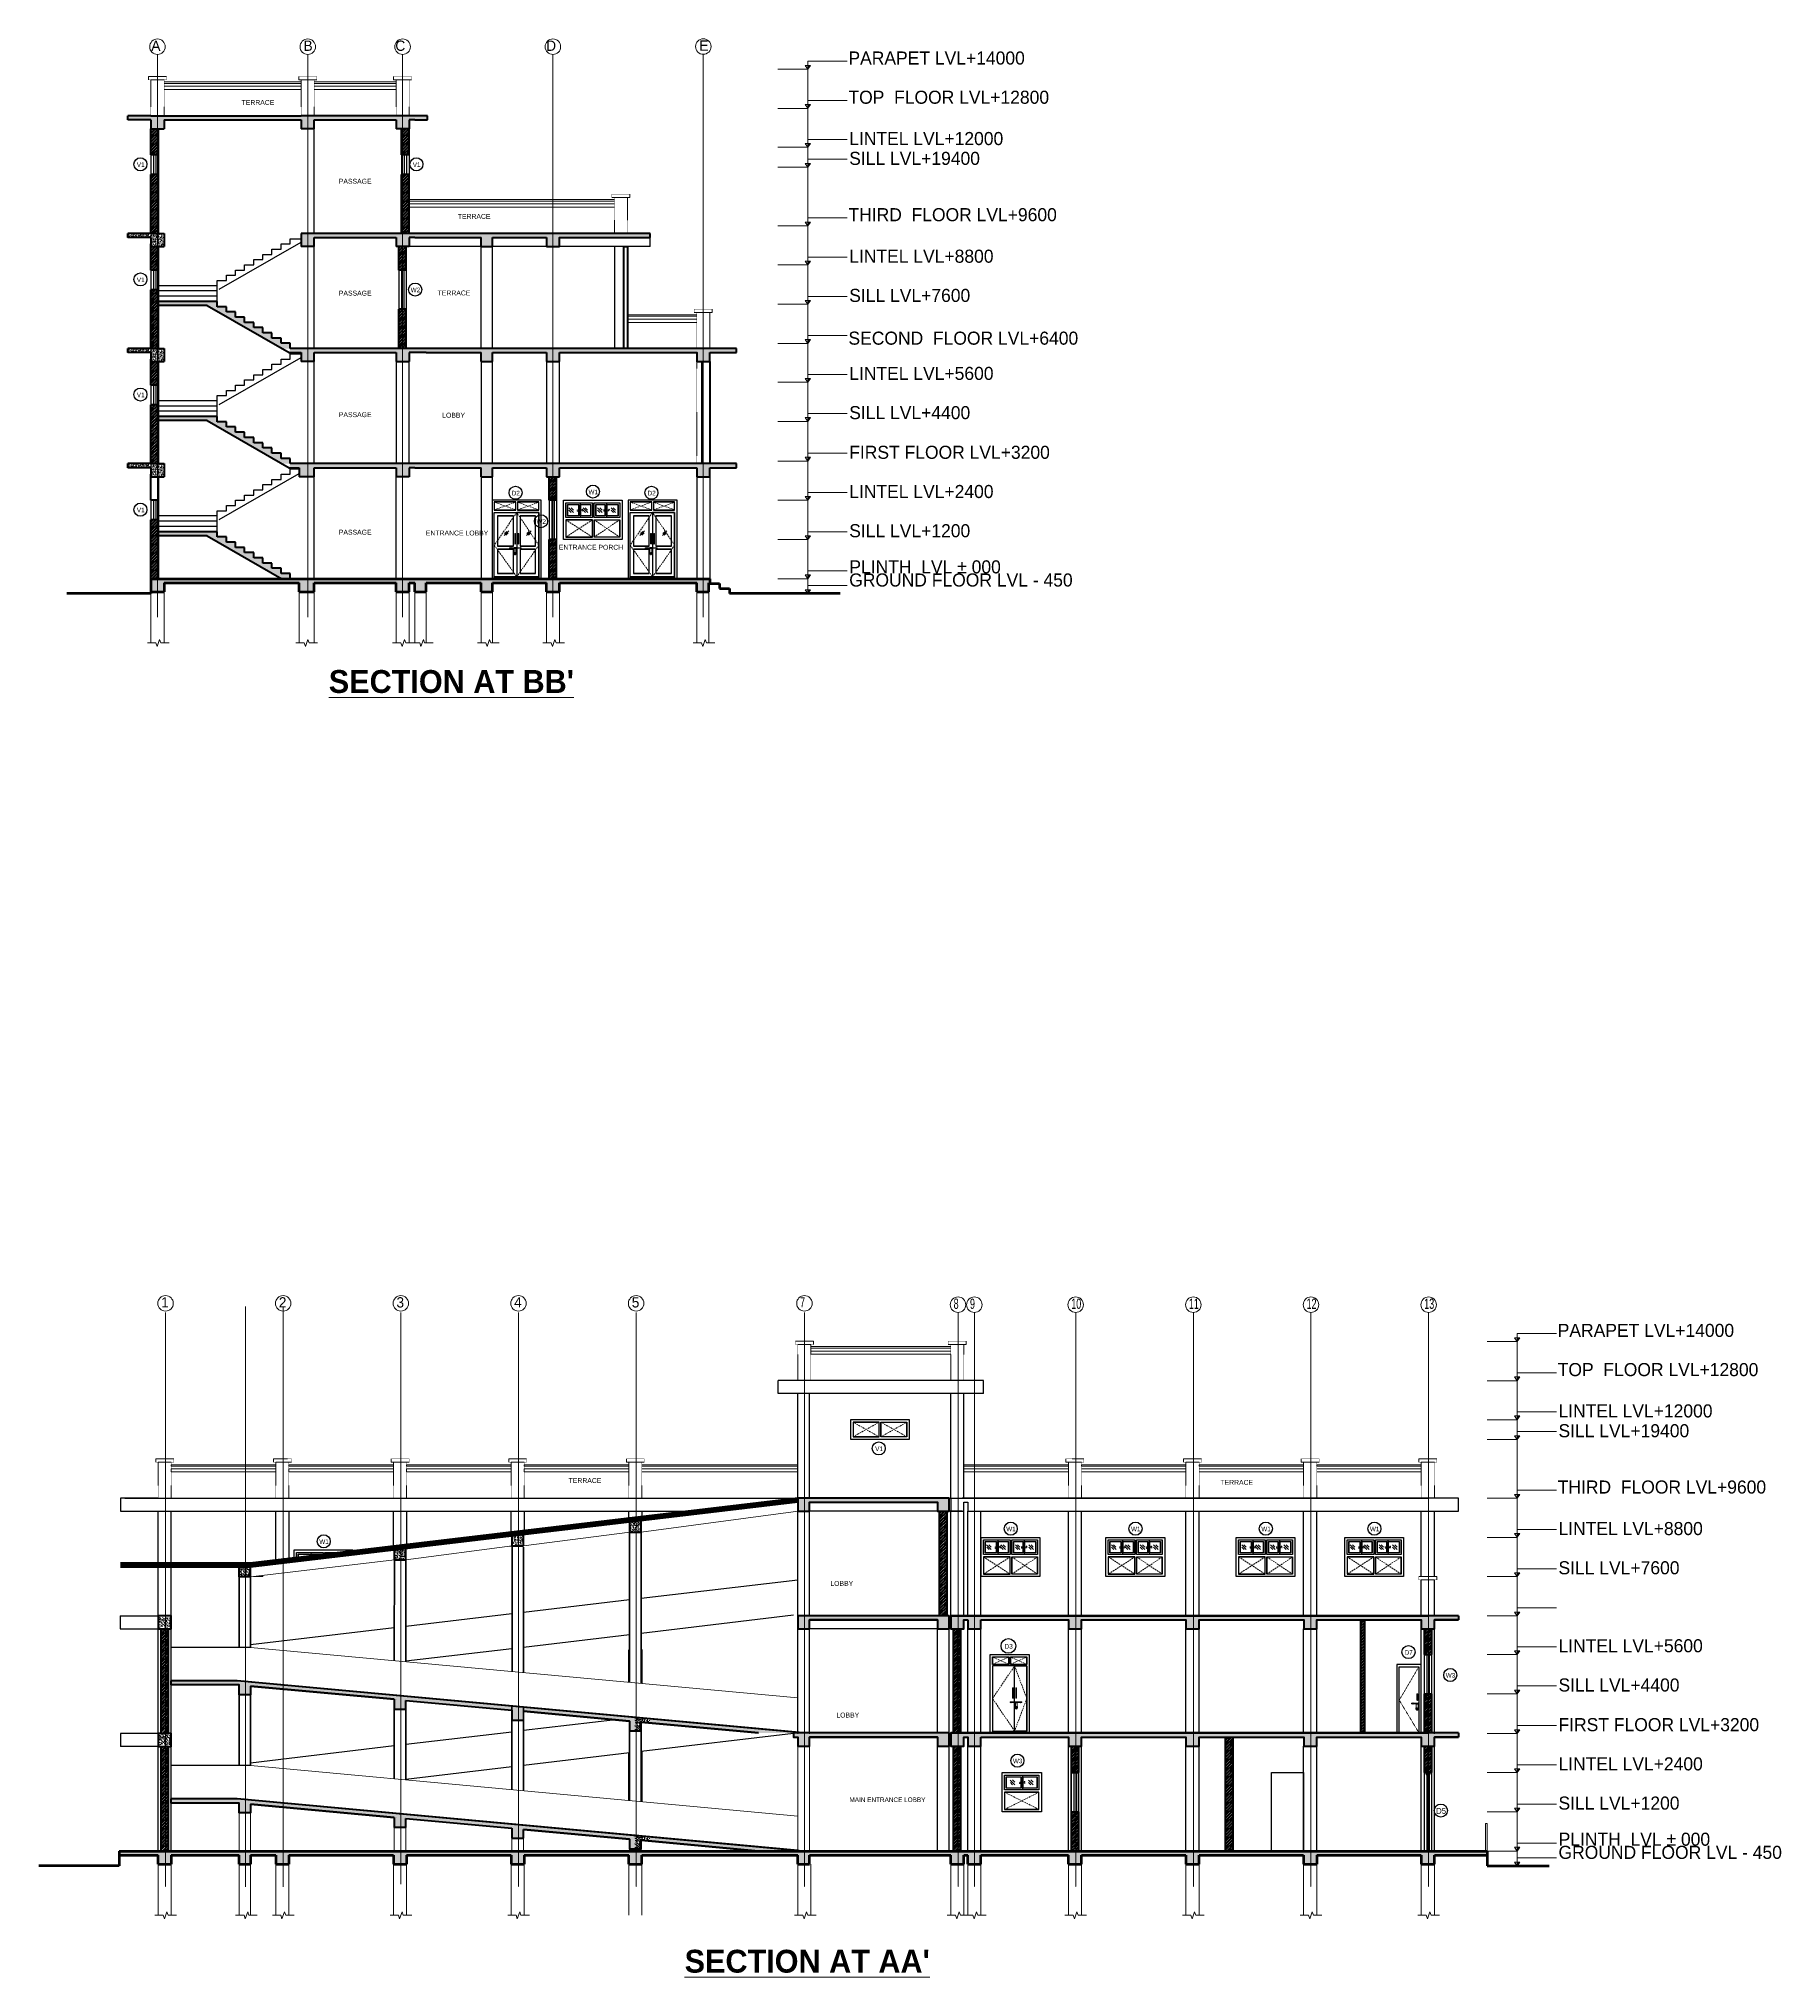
# Model space of a CAD drawing. Header units: inches. Extents: x -3071 to 2014935, y -37057 to 549694.
# Drawn here: x 1444420 to 1497738, y 97674 to 156986 of the extents above; entities that cross this region are included whole.
import ezdxf
from ezdxf.enums import TextEntityAlignment as Align

# ---------------------------------------------------------------- set-up
doc = ezdxf.new("R2010")
doc.units = ezdxf.units.IN
doc.header["$MEASUREMENT"] = 0
for name, pattern in [('ACAD_ISO08W100', [36, 24, -3, 6, -3]), ('Dash Space', [15, 6, -9]), ('DASHED', [0.75, 0.5, -0.25]), ('HIDDEN2', [0.1875, 0.125, -0.0625]), ('TRAZOS1', [0.15, 0.1, -0.05])]:
    doc.linetypes.add(name, pattern=pattern)
for name, color, linetype, lineweight in [('001-Archi- door window elevation', 92, 'Continuous', 25), ('001-Archi- Loose Furniture', 13, 'Continuous', 0), ('001-Archi-hatch', 9, 'Continuous', 0), ('001-Archi-Opening Tags', 14, 'Continuous', 25), ('A .8 boundary line', 10, 'Continuous', 53), ('A 0.05 hatch', 252, 'Continuous', 5), ('A 0.13 IND DIM', 240, 'Continuous', 13), ('A 0.13 Text', 6, 'Continuous', 13), ('A 0.13 window elevation', 253, 'Continuous', 13), ('A 0.13parapet partition', 230, 'Continuous', 13), ('A 0.25 back line elevation', 20, 'Continuous', 25), ('A 0.35 front line elevation', 112, 'Continuous', 35), ('A 0.40 wall', 160, 'Continuous', 40), ('A 0.9 RAILING', 100, 'Continuous', 9), ('cen', 50, 'ACAD_ISO08W100', 5), ('DIM', 161, 'Continuous', 15), ('ele-1', 62, 'Continuous', 15), ('Grid Tag', 6, 'Continuous', 20), ('section ele', 112, 'Continuous', 20), ('text', 7, 'Continuous', 25)]:
    doc.layers.add(name, color=color, linetype=linetype, lineweight=lineweight)
doc.styles.add('AERIAL', font='arial.ttf', dxfattribs={"height": 10})
doc.styles.add('Archi 100', font='GOTHIC.TTF', dxfattribs={"height": 200})
doc.styles.add('CG', font='GOTHIC.TTF', dxfattribs={"height": 40})
doc.styles.get("Standard").update_dxf_attribs({"font": 'GOTHIC.TTF'})
pattern_1 = [(45, (1179503.6365, -13418.79461), (-0.08838834765, 0.08838834765), [])]
pattern_2 = [(50, (1179500.8, -17017.16), (107.589027, -9.41282), [11.25, -123.75]), (355, (1179500.8, -17017.16), (-20.8127, 112.82882), [9, -99]), (100.4514, (1179509.76, -17017.94), (86.776407, 103.41593), [9.56103, -105.171317]), (46.1842, (1179500.8, -16987.16), (160.08616, -24.82785), [16.875, -185.625]), (96.6356, (1179514.14, -16989.23), (140.199406, 146.11768), [14.34154, -157.75695]), (351.1842, (1179500.8, -16987.16), (140.19929, 146.11779), [13.5, -148.5]), (21, (1179515.8, -16994.66), (89.536058, -60.392834), [11.25, -123.75]), (326, (1179515.8, -16994.66), (36.4973, 108.772507), [9, -99]), (71.4514, (1179523.26, -16999.69), (126.033394, 48.379575), [9.56103, -105.171317]), (37.5, (1179500.796, -17017.16), (1.8239783, 49.934078), [0, -97.8, 0, -100.5, 0, -99.375]), (7.5, (1179500.796, -17017.16), (39.460431, 59.161757), [0, -57.3, 0, -95.55, 0, -37.875]), (327.5, (1179467.346, -17017.16), (80.0733654, -3.383231), [0, -37.5, 0, -117, 0, -155.25]), (317.5, (1179452.346, -17017.16), (87.477925, 15.015747), [0, -48.75, 0, -77.7, 0, -110.25])]
pattern_3 = [(50, (-566457.92, -60235.37), (107.5890274, -9.4128202), [11.25, -123.75]), (355, (-566457.92, -60235.37), (-20.8127, 112.82882), [9, -99]), (100.4514445, (-566448.96, -60236.15), (86.776327, 103.4159986), [9.561029, -105.171317]), (46.1842, (-566457.92, -60205.37), (160.0862, -24.827892), [16.875, -185.625]), (96.6356355, (-566444.58, -60207.44), (140.199292, 146.11779), [14.341551, -157.757064]), (351.184164, (-566457.92, -60205.37), (140.199292, 146.11779), [13.5, -148.5]), (21, (-566442.92, -60212.87), (89.536058, -60.3928336), [11.25, -123.75]), (326, (-566442.92, -60212.87), (36.4973, 108.772507), [9, -99]), (71.451445, (-566435.46, -60217.9), (126.0333565, 48.379673), [9.5610285, -105.171317]), (37.5, (-566457.92, -60235.368), (1.8239783, 49.9340781), [0, -97.8, 0, -100.5, 0, -99.375]), (7.5, (-566457.92, -60235.37), (39.4604306, 59.1617568), [0, -57.3, 0, -95.55, 0, -37.875]), (327.5, (-566491.37, -60235.37), (80.0733654, -3.38323076), [0, -37.5, 0, -117, 0, -155.25]), (317.5, (-566506.37, -60235.37), (87.4779254, 15.0157473), [0, -48.75, 0, -77.7, 0, -110.25])]
pattern_4 = [(50, (1179500.8, -13403.49), (107.589027, -9.41282), [11.25, -123.75]), (355, (1179500.8, -13403.49), (-20.8127, 112.82882), [9, -99]), (100.4514, (1179509.76, -13404.27), (86.776407, 103.41593), [9.56103, -105.171317]), (46.1842, (1179500.8, -13373.49), (160.08616, -24.82785), [16.875, -185.625]), (96.6356, (1179514.14, -13375.56), (140.199406, 146.11768), [14.34154, -157.75695]), (351.1842, (1179500.8, -13373.49), (140.19929, 146.11779), [13.5, -148.5]), (21, (1179515.8, -13380.99), (89.536058, -60.392834), [11.25, -123.75]), (326, (1179515.8, -13380.99), (36.4973, 108.772507), [9, -99]), (71.4514, (1179523.26, -13386.02), (126.033394, 48.379575), [9.56103, -105.171317]), (37.5, (1179500.796, -13403.487), (1.8239783, 49.934078), [0, -97.8, 0, -100.5, 0, -99.375]), (7.5, (1179500.796, -13403.487), (39.460431, 59.161757), [0, -57.3, 0, -95.55, 0, -37.875]), (327.5, (1179467.346, -13403.487), (80.0733654, -3.383231), [0, -37.5, 0, -117, 0, -155.25]), (317.5, (1179452.346, -13403.49), (87.477925, 15.015747), [0, -48.75, 0, -77.7, 0, -110.25])]
pattern_5 = [(50, (-417885, 11914.72), (107.5890274, -9.4128202), [11.25, -123.75]), (355, (-417885, 11914.72), (-20.8127, 112.82882), [9, -99]), (100.4514445, (-417876.03, 11913.94), (86.776327, 103.4159986), [9.561029, -105.171317]), (46.1842, (-417885, 11944.72), (160.0862, -24.827892), [16.875, -185.625]), (96.6356355, (-417871.66, 11942.66), (140.199292, 146.11779), [14.341551, -157.757064]), (351.184164, (-417885, 11944.72), (140.199292, 146.11779), [13.5, -148.5]), (21, (-417870, 11937.22), (89.536058, -60.3928336), [11.25, -123.75]), (326, (-417870, 11937.22), (36.4973, 108.772507), [9, -99]), (71.451445, (-417862.54, 11932.19), (126.0333565, 48.379673), [9.5610285, -105.171317]), (37.5, (-417885, 11914.724), (1.8239783, 49.9340781), [0, -97.8, 0, -100.5, 0, -99.375]), (7.5, (-417885, 11914.724), (39.4604306, 59.1617568), [0, -57.3, 0, -95.55, 0, -37.875]), (327.5, (-417918.45, 11914.724), (80.0733654, -3.3832308), [0, -37.5, 0, -117, 0, -155.25]), (317.5, (-417933.45, 11914.724), (87.4779254, 15.0157473), [0, -48.75, 0, -77.7, 0, -110.25])]

msp = doc.modelspace()

# ---------------------------------------------------------------- texts
at = {"layer": 'A 0.13 Text', "style": 'CG'}
for s, insert, char_height, width, attachment_point in [('PARAPET LVL+14000', (1469195.78, 156191.77), 400, 7513.9825, 7), ('TOP  FLOOR LVL+12800', (1469195.78, 154991.77), 400, 7513.9825, 7), ('LINTEL LVL+12000', (1469219.38, 153728.16), 400, 7513.9825, 7), ('SILL LVL+19400', (1469219.38, 153121.32), 400, 7513.9825, 7), ('THIRD  FLOOR LVL+9600', (1469195.78, 151398.61), 400, 7513.9825, 7), ('LINTEL LVL+8800', (1469219.38, 150128.16), 400, 7513.9825, 7), ('SILL LVL+7600', (1469219.38, 148928.16), 400, 7513.9825, 7), ('SECOND  FLOOR LVL+6400', (1469195.78, 147620.06), 400, 7513.9825, 7), ('LINTEL LVL+5600', (1469219.38, 146541.83), 400, 7513.9825, 7), ('SILL LVL+4400', (1469219.38, 145341.83), 400, 7513.9825, 7), ('FIRST FLOOR LVL+3200', (1469219.38, 144128.16), 400, 7513.9825, 7), ('LINTEL LVL+2400', (1469219.38, 142928.16), 400, 7513.9825, 7), ('SILL LVL+1200', (1469219.38, 141728.16), 400, 7513.9825, 7), ('GROUND FLOOR LVL - 450', (1469219.38, 140220.65), 400, 7513.9825, 7), ('PLINTH  LVL %%P 000', (1469224.45, 140622.44), 400, 7513.9825, 7), ("{\\fCentury Gothic|b1|i0|c0|p34;\\LSECTION AT BB'}", (1457046.21, 137315.37), 700, 13056.4847, 5), ('PARAPET LVL+14000', (1490899.19, 117260.77), 400, 7513.9825, 7), ('TOP  FLOOR LVL+12800', (1490899.19, 116060.77), 400, 7513.9825, 7), ('LINTEL LVL+12000', (1490922.79, 114797.16), 400, 7513.9825, 7), ('SILL LVL+19400', (1490922.79, 114190.32), 400, 7513.9825, 7), ('THIRD  FLOOR LVL+9600', (1490899.19, 112467.61), 400, 7513.9825, 7), ('LINTEL LVL+8800', (1490922.79, 111197.16), 400, 7513.9825, 7), ('SILL LVL+7600', (1490922.79, 109997.16), 400, 7513.9825, 7), ('LINTEL LVL+5600', (1490922.79, 107610.83), 400, 7513.9825, 7), ('SILL LVL+4400', (1490922.79, 106410.83), 400, 7513.9825, 7), ('FIRST FLOOR LVL+3200', (1490922.79, 105197.16), 400, 7513.9825, 7), ('LINTEL LVL+2400', (1490922.79, 103997.16), 400, 7513.9825, 7), ('SILL LVL+1200', (1490922.79, 102797.16), 400, 7513.9825, 7), ('PLINTH  LVL %%P 000', (1490927.86, 101691.44), 400, 7513.9825, 7), ('GROUND FLOOR LVL - 450', (1490922.79, 101289.65), 400, 7513.9825, 7), ("{\\fCentury Gothic|b1|i0|c0|p34;\\LSECTION AT AA'}", (1467934.56, 98159.03), 700, 13056.4847, 5)]:
    msp.add_mtext(s, dxfattribs=dict(at, insert=insert, char_height=char_height, width=width, attachment_point=attachment_point))
at = {"layer": 'text', "style": 'AERIAL'}
for s, p in [(' TERRACE', (1450568.04, 154963.2)), ('PASSAGE', (1453602.02, 152551.9)), (' TERRACE', (1457183.49, 151475.84)), ('PASSAGE', (1453602.02, 149127.89)), (' TERRACE', (1456568.19, 149133.82)), ('PASSAGE', (1453602.02, 145409.22)), (' LOBBY', (1456706.52, 145393.93)), ('PASSAGE', (1453602.02, 141813.56)), ('ENTRANCE LOBBY', (1456265.17, 141788.43)), ('ENTRANCE PORCH', (1460335.08, 141353.29)), ('TERRACE', (1460634.3, 112796.56)), ('TERRACE', (1480577.52, 112740.44)), (' LOBBY', (1468583.81, 109649.06)), (' LOBBY', (1468767.06, 105620.74))]:
    msp.add_text(s, height=150, rotation=360, dxfattribs=at).set_placement(p)
at = {"layer": 'text', "insert": (1469226.22, 103175.16), "char_height": 140, "width": 4127.4237, "attachment_point": 1, "style": 'AERIAL'}
msp.add_mtext('MAIN ENTRANCE LOBBY ', dxfattribs=at)

# ---------------------------------------------------------------- blocks, each defined once
blk = doc.blocks.new('post ele')
at = {"layer": 'A 0.13 window elevation', "linetype": 'DASHED', "ltscale": 0.005}
for points in [[(-182, 388), (368, 388), (368, 288), (-182, 288)], [(-107, 288), (293, 288), (293, -812), (-107, -812)]]:
    blk.add_lwpolyline(points, close=True, dxfattribs=at)
blk = doc.blocks.new('window tag')
blk.add_circle((0, 0), 200)
at = {"style": 'Archi 100'}
blk.add_attdef('SYMBOL', text='', height=200, dxfattribs=at).set_placement((8, -10.5), align=Align.MIDDLE_CENTER)
at = {"style": 'Archi 100', "flags": 1}
for tag, p in [('WIDTH', (15, 174.5)), ('HEIGHT', (-4.5, -348.5))]:
    blk.add_attdef(tag, p, '', height=200, dxfattribs=at)
blk = doc.blocks.new('A$C41BE75F4')
for p, q in [((-112, 98), (-144, 98)), ((-144, 98), (-144, 81)), ((-112, 81), (-144, 81)), ((-101, 98), (-112, 98)), ((-101, 81), (-112, 81)), ((-90, 107), (-101, 107)), ((-101, 98), (-101, 107)), ((-101, 98), (-101, 81)), ((-101, 81), (-101, 73)), ((-101, 71), (-101, 73)), ((-90, 73), (-101, 73)), ((-90, 71), (-101, 71)), ((-90, 98), (-90, 107)), ((-78, 98), (-90, 98)), ((-90, 98), (-90, 81)), ((-78, 81), (-90, 81)), ((-90, 81), (-90, 73)), ((-90, 71), (-90, 73)), ((-3, 98), (-78, 98)), ((-3, 81), (-78, 81)), ((57, 104), (-3, 104)), ((-3, 98), (-3, 104)), ((-3, 81), (-3, 98)), ((-3, 75), (-3, 81)), ((0, 75), (-3, 75)), ((-3, 75), (-3, 75)), ((0, 75), (-3, 75)), ((0, -32), (0, 75)), ((0, 75), (0, 75)), ((54, 75), (0, 75)), ((54, -32), (54, 75)), ((57, 75), (54, 75)), ((54, 75), (54, 75)), ((57, 75), (54, 75)), ((57, 98), (57, 104)), ((64, 98), (57, 98)), ((57, 98), (57, 98)), ((57, 98), (57, 81)), ((64, 81), (57, 81)), ((57, 81), (57, 81)), ((57, 75), (57, 81)), ((57, 75), (57, 75)), ((75, 107), (64, 107)), ((64, 98), (64, 107)), ((64, 98), (64, 81)), ((64, 81), (64, 73)), ((64, 71), (64, 73)), ((75, 73), (64, 73)), ((75, 71), (64, 71)), ((75, 98), (75, 107)), ((87, 98), (75, 98)), ((75, 98), (75, 81)), ((87, 81), (75, 81)), ((75, 81), (75, 73)), ((75, 71), (75, 73)), ((169, 98), (87, 98)), ((169, 81), (87, 81)), ((181, 98), (169, 98)), ((181, 81), (169, 81)), ((192, 107), (181, 107)), ((181, 98), (181, 107)), ((181, 98), (181, 81)), ((181, 81), (181, 73)), ((181, 71), (181, 73)), ((192, 73), (181, 73)), ((192, 71), (181, 71)), ((192, 98), (192, 107)), ((203, 98), (192, 98)), ((192, 98), (192, 81)), ((203, 81), (192, 81)), ((192, 81), (192, 73)), ((192, 71), (192, 73)), ((219, 98), (203, 98)), ((219, 81), (203, 81)), ((219, 98), (219, 81)), ((-7, -39), (-5, -39)), ((-7, -39), (-7, -82)), ((-7, -82), (-5, -83)), ((-7, -82), (-5, -83)), ((-7, -82), (-7, -82)), ((-5, -39), (-3, -38)), ((-5, -83), (-3, -83)), ((-5, -83), (-3, -83)), ((-3, -38), (-2, -37)), ((-3, -83), (-2, -84)), ((-3, -83), (-2, -84)), ((-2, -37), (-1, -36)), ((-2, -84), (-1, -86)), ((-2, -84), (-1, -86)), ((-1, -36), (0, -34)), ((-1, -86), (0, -87)), ((-1, -86), (0, -88)), ((0, -34), (0, -32)), ((0, -87), (0, -89)), ((0, -87), (0, -88)), ((0, -88), (0, -89)), ((0, -89), (0, -89)), ((0, -89), (0, -89)), ((1, -96), (0, -89)), ((1, -96), (0, -89)), ((0, -89), (0, -89)), ((4, -103), (1, -96)), ((4, -103), (1, -96)), ((1, -96), (1, -96)), ((8, -109), (4, -103)), ((8, -109), (4, -103)), ((14, -113), (8, -109)), ((14, -113), (8, -109)), ((20, -116), (14, -113)), ((20, -116), (14, -113)), ((27, -117), (20, -116)), ((27, -116), (20, -116)), ((33, -44), (22, -44)), ((22, -63), (22, -44)), ((22, -77), (22, -63)), ((33, -77), (22, -77)), ((34, -116), (27, -117)), ((34, -116), (27, -116)), ((33, -44), (33, -63)), ((33, -63), (33, -77)), ((41, -113), (34, -116)), ((41, -113), (34, -116)), ((47, -109), (41, -113)), ((47, -109), (41, -113)), ((51, -103), (47, -109)), ((51, -103), (47, -109)), ((54, -96), (51, -103)), ((54, -96), (51, -103)), ((55, -34), (54, -32)), ((54, -89), (55, -87)), ((54, -89), (55, -88)), ((54, -89), (54, -89)), ((54, -89), (54, -89)), ((54, -89), (54, -96)), ((54, -89), (54, -89)), ((54, -89), (54, -96)), ((54, -96), (54, -96)), ((55, -36), (55, -34)), ((56, -37), (55, -36)), ((55, -86), (56, -84)), ((55, -86), (56, -84)), ((55, -87), (55, -86)), ((55, -88), (55, -86)), ((55, -87), (55, -88)), ((58, -38), (56, -37)), ((56, -84), (58, -83)), ((56, -84), (58, -83)), ((60, -39), (58, -38)), ((58, -83), (60, -83)), ((58, -83), (60, -83)), ((61, -39), (60, -39)), ((60, -83), (61, -82)), ((60, -83), (61, -82)), ((61, -39), (61, -82)), ((61, -82), (61, -82))]:
    blk.add_line(p, q)
blk = doc.blocks.new('dw tag')
blk.add_circle((0, 0), 224)
at = {"style": 'Archi 100'}
blk.add_attdef('SYMBOL', text='', height=200, dxfattribs=at).set_placement((8, -10.5), align=Align.MIDDLE_CENTER)
at = {"style": 'Archi 100', "flags": 1}
for tag, p in [('WIDTH', (15, 174.5)), ('HEIGHT', (-4.5, -348.5))]:
    blk.add_attdef(tag, p, '', height=200, dxfattribs=at)
blk = doc.blocks.new('ARROW')
at = {"layer": 'A 0.05 hatch'}
blk.add_hatch(color=256, dxfattribs=at).paths.add_polyline_path([(68954, 264593), (68874, 264593), (68954, 264478)])
for p, q in [((68954, 264718), (67749, 264718)), ((68954, 264478), (68874, 264593)), ((68954, 264478), (68954, 264718)), ((69034, 264593), (68954, 264478))]:
    blk.add_line(p, q)
at = {"elevation": 0}
blk.add_lwpolyline([(68874, 264593), (69034, 264593)], dxfattribs=at)
blk = doc.blocks.new('grid')
at = {"layer": 'Grid Tag', "linetype": 'Continuous', "ltscale": 30}
blk.add_circle((51, 48), 264, dxfattribs=at)
blk.add_attdef('GRID', (-143, -93), '', height=200)
blk = doc.blocks.new('A$C42FF27C5')
for p, q in [((16, 17), (-16, 17)), ((-16, 17), (-16, 0)), ((16, 0), (-16, 0)), ((27, 17), (16, 17)), ((27, 0), (16, 0)), ((39, 26), (27, 26)), ((27, 17), (27, 26)), ((27, 17), (27, 0)), ((27, 0), (27, -8)), ((39, 17), (39, 26)), ((50, 17), (39, 17)), ((39, 17), (39, 0)), ((50, 0), (39, 0)), ((39, 0), (39, -8)), ((125, 17), (50, 17)), ((125, 0), (50, 0)), ((186, 23), (125, 23)), ((125, 17), (125, 23)), ((125, 0), (125, 17)), ((125, -6), (125, 0)), ((186, 17), (186, 23)), ((192, 17), (186, 17)), ((186, 17), (186, 17)), ((186, 17), (186, 0)), ((192, 0), (186, 0)), ((186, 0), (186, 0)), ((186, -6), (186, 0)), ((203, 26), (192, 26)), ((192, 17), (192, 26)), ((192, 17), (192, 0)), ((192, 0), (192, -8)), ((203, 17), (203, 26)), ((208, 17), (203, 17)), ((203, 17), (203, 0)), ((208, 0), (203, 0)), ((203, 0), (203, -8)), ((27, -10), (27, -8)), ((39, -8), (27, -8)), ((39, -10), (27, -10)), ((39, -10), (39, -8)), ((121, -120), (123, -120)), ((121, -120), (121, -163)), ((121, -163), (123, -164)), ((121, -163), (123, -164)), ((121, -163), (121, -163)), ((123, -120), (125, -119)), ((123, -164), (125, -164)), ((123, -164), (125, -164)), ((128, -6), (125, -6)), ((125, -6), (125, -6)), ((128, -6), (125, -6)), ((125, -119), (126, -118)), ((125, -164), (126, -165)), ((125, -164), (126, -165)), ((126, -118), (127, -117)), ((126, -165), (127, -167)), ((126, -165), (127, -167)), ((127, -117), (128, -115)), ((127, -167), (128, -169)), ((127, -167), (128, -169)), ((128, -114), (128, -6)), ((128, -6), (128, -6)), ((183, -6), (128, -6)), ((128, -115), (128, -114)), ((128, -169), (128, -170)), ((128, -169), (128, -170)), ((128, -169), (128, -169)), ((128, -170), (128, -170)), ((128, -170), (128, -170)), ((129, -177), (128, -170)), ((129, -177), (128, -170)), ((128, -170), (128, -170)), ((132, -184), (129, -177)), ((132, -184), (129, -177)), ((129, -177), (129, -177)), ((136, -190), (132, -184)), ((136, -190), (132, -184)), ((142, -194), (136, -190)), ((142, -194), (136, -190)), ((148, -197), (142, -194)), ((148, -197), (142, -194)), ((155, -198), (148, -197)), ((155, -198), (148, -197)), ((161, -125), (150, -125)), ((150, -144), (150, -125)), ((150, -159), (150, -144)), ((161, -159), (150, -159)), ((162, -197), (155, -198)), ((162, -197), (155, -198)), ((161, -125), (161, -144)), ((161, -144), (161, -159)), ((169, -194), (162, -197)), ((169, -194), (162, -197)), ((175, -190), (169, -194)), ((175, -190), (169, -194)), ((179, -184), (175, -190)), ((179, -184), (175, -190)), ((182, -177), (179, -184)), ((182, -177), (179, -184)), ((183, -170), (182, -177)), ((183, -170), (182, -177)), ((182, -177), (182, -177)), ((183, -114), (183, -6)), ((186, -6), (183, -6)), ((183, -6), (183, -6)), ((186, -6), (183, -6)), ((183, -115), (183, -114)), ((184, -117), (183, -115)), ((183, -169), (184, -167)), ((183, -169), (184, -167)), ((183, -170), (183, -169)), ((183, -170), (183, -169)), ((183, -169), (183, -169)), ((183, -170), (183, -170)), ((183, -170), (183, -170)), ((183, -170), (183, -170)), ((185, -118), (184, -117)), ((184, -167), (185, -165)), ((184, -167), (185, -165)), ((186, -119), (185, -118)), ((185, -165), (186, -164)), ((185, -165), (186, -164)), ((186, -6), (186, -6)), ((188, -120), (186, -119)), ((186, -164), (188, -164)), ((186, -164), (188, -164)), ((189, -120), (188, -120)), ((188, -164), (189, -163)), ((188, -164), (189, -163)), ((189, -120), (189, -163)), ((189, -163), (189, -163)), ((192, -10), (192, -8)), ((203, -8), (192, -8)), ((203, -10), (192, -10)), ((203, -10), (203, -8))]:
    blk.add_line(p, q)
blk = doc.blocks.new('FF-2600_P')
for p, q in [((-225, -225), (-225, -225)), ((175, -275), (-175, -275)), ((225, -225), (225, -225))]:
    blk.add_line(p, q)
for points in [[(-210, -225), (-240, -225, -0.414214), (-250, -215), (-250, 115, -0.414214), (-240, 125), (-210, 125, -0.414214), (-200, 115), (-200, -215, -0.414214)], [(210, -225), (240, -225, 0.414214), (250, -215), (250, 115, 0.414214), (240, 125), (210, 125, 0.414214), (200, 115), (200, -215, 0.414214)]]:
    blk.add_lwpolyline(points, format="xyb", close=True)
for centre, radius, start, end in [((-209, 180), 38.6, 114.47799, 283.47501), ((0, -173), 448, 59.86755, 120.13245), ((0, -173), 373, 52.92332, 127.07668), ((209, 180), 38.6, 256.52499, 65.52201), ((-175, -225), 50, 180, 270), ((175, -225), 50, 270, 0)]:
    blk.add_arc(centre, radius, start, end)
blk.add_text('(c)HPI', height=0.000000001).set_placement((-122, 180))
blk = doc.blocks.new('FF-2100_P')
for points in [[(-217, 156), (-298, 213, -0.414214), (-300, 226), (-292, 237, -0.414214), (-278, 239), (-202, 182)], [(-16, 259), (-16, 290, -0.414214), (-7, 300), (7, 300, -0.414214), (16, 290), (16, 259)], [(217, 156), (298, 213, 0.414214), (300, 226), (292, 237, 0.414214), (278, 239), (202, 182)], [(-224, -77), (-298, -131, 0.414214), (-300, -145), (-292, -155, 0.414214), (-278, -158), (-224, -118)], [(-16, -218), (-16, -290, 0.414214), (-7, -300), (7, -300, 0.414214), (16, -290), (16, -218)], [(224, -77), (298, -131, -0.414214), (300, -145), (292, -155, -0.414214), (278, -158), (224, -118)]]:
    blk.add_lwpolyline(points, format="xyb")
at = {"flags": 128}
blk.add_lwpolyline([(-224, -120), (-224, 120, -0.414214), (-126, 218), (126, 218, -0.414214), (224, 120), (224, -120, -0.414214), (126, -218), (-126, -218, -0.414214)], format="xyb", close=True, dxfattribs=at)
for points in [[(-143, 239), (-143, 249, -0.414214), (-133, 259), (133, 259, -0.414214), (143, 249), (143, 239)], [(143, 239), (143, 228, -0.414214), (133, 218), (-133, 218, -0.414214), (-143, 228), (-143, 239)]]:
    blk.add_lwpolyline(points, format="xyb", dxfattribs=at)
blk.add_lwpolyline([(61, 249), (61, 228, -0.414214), (51, 218), (-51, 218, -0.414214), (-61, 228), (-61, 249, -0.414214), (-51, 259), (51, 259, -0.414214)], format="xyb", close=True)
blk.add_text('(c)HPI', height=0.000000001).set_placement((-86, 218))
blk = doc.blocks.new('FE-54520_P')
for p, q in [((-101, 85), (-101, -80)), ((-32, 85), (-32, -80))]:
    blk.add_line(p, q)
for points in [[(-130, -124), (-130, 124), (130, 124), (130, -124)], [(-110, 124), (-110, 136), (114, 136), (114, 124)], [(-15, 4), (-15, -2), (14, -2), (14, 4)], [(26, 4), (26, -2), (55, -2), (55, 4)], [(67, 4), (67, -2), (96, -2), (96, 4)], [(-113, -124), (-113, -139), (114, -139), (114, -124)], [(-15, -21), (-15, -27), (14, -27), (14, -21)], [(-15, -46), (-15, -52), (14, -52), (14, -46)], [(-15, -72), (-15, -77), (14, -77), (14, -72)], [(26, -21), (26, -27), (55, -27), (55, -21)], [(26, -46), (26, -52), (55, -52), (55, -46)], [(26, -72), (26, -77), (55, -77), (55, -72)], [(67, -21), (67, -27), (96, -27), (96, -21)], [(67, -46), (67, -52), (96, -52), (96, -46)], [(67, -72), (67, -77), (96, -77), (96, -72)]]:
    blk.add_lwpolyline(points, close=True)
for centre, start, end in [((-66, 85), 0, 180), ((-66, -80), 180, 0)]:
    blk.add_arc(centre, 34.6, start, end)
blk.add_text('(c)HPI', height=0.000000001).set_placement((-95, -124))
blk = doc.blocks.new('FE-11400_P')
for p, q in [((-240, -140), (-240, -125)), ((-240, -164), (-240, -140)), ((-230, -115), (230, -115)), ((-230, -150), (230, -150)), ((-230, -174), (230, -174)), ((-220, -424), (-220, -289)), ((-218, -161), (218, -161)), ((-206, -296), (61, -296)), ((-206, -316), (-206, -296)), ((-206, -316), (61, -316)), ((-206, -427), (-206, -329)), ((-206, -329), (61, -329)), ((-206, -427), (61, -427)), ((-203, -115), (-193, -85)), ((-200, -269), (210, -269)), ((-200, -444), (210, -444)), ((-183, -75), (183, -75)), ((-25, -65), (25, -65)), ((61, -316), (61, -296)), ((61, -427), (61, -329)), ((68, -296), (131, -296)), ((68, -316), (68, -296)), ((68, -316), (131, -316)), ((68, -329), (131, -329)), ((68, -369), (68, -329)), ((68, -369), (131, -369)), ((68, -427), (68, -407)), ((89, -407), (68, -407)), ((68, -427), (131, -427)), ((89, -407), (89, -387)), ((89, -387), (110, -387)), ((110, -407), (110, -387)), ((110, -407), (131, -407)), ((131, -316), (131, -296)), ((131, -369), (131, -329)), ((131, -427), (131, -407)), ((138, -427), (138, -329)), ((138, -329), (216, -329)), ((138, -427), (216, -427)), ((203, -115), (193, -85)), ((216, -427), (216, -329)), ((230, -424), (230, -289)), ((240, -140), (240, -125)), ((240, -164), (240, -140))]:
    blk.add_line(p, q)
for points in [[(129, -75), (129, -54, 0.414214), (75, 0), (-75, 0, 0.414214), (-129, -54), (-129, -75)], [(-115, -174, 0.210484), (-75, -192), (75, -192, 0.210484), (115, -174)]]:
    blk.add_lwpolyline(points, format="xyb")
for centre, radius, start, end in [((-230, -125), 10, 90, 180), ((-230, -140), 10, 180, 270), ((-230, -164), 10, 180, 270), ((-200, -289), 20, 90, 180), ((-200, -424), 20, 180, 270), ((-183, -85), 10, 90, 180), ((-31, -94), 29.7, 77.89153, 140.64622), ((31, -94), 29.7, 39.35378, 102.10847), ((183, -85), 10, 0, 90), ((210, -289), 20, 0, 90), ((210, -424), 20, 270, 0), ((230, -125), 10, 0, 90), ((230, -140), 10, 270, 0), ((230, -164), 10, 270, 0)]:
    blk.add_arc(centre, radius, start, end)
blk.add_text('(c)HPI', height=0.000000001).set_placement((-93, -150))
blk = doc.blocks.new('consult')
for p, q in [((2780, 2715), (2789.8, 2688.8)), ((2788.3, 2692.9), (2767.2, 2685.1)), ((2767.2, 2685.1), (2768.8, 2680.9)), ((2768.8, 2680.9), (2789.8, 2688.8)), ((2780.4, 2690), (2781.9, 2685.8))]:
    blk.add_line(p, q)
blk.add_ray((27190748, -72934033.3), (0.3492833559, -0.9370171489))
for points in [[(2780, 2715), (2747.8, 2703), (2732.4, 2744.2), (2704.3, 2733.7), (2729.4, 2666.3), (2729.4, 2666.3)], [(2784.9, 2701.9), (2752.7, 2689.9), (2757.5, 2676.8), (2789.8, 2688.8)], [(2729.4, 2666.3), (2757.5, 2676.8)]]:
    blk.add_lwpolyline(points)
at = {"extrusion": (0, 0, -1), "xscale": 0.04000000002543, "yscale": 0.04000000002543, "zscale": -0.04000000002543, "rotation": 249.5564843449145}
for name, p in [('FE-11400_P', (-2722, 2715.3)), ('FE-54520_P', (-2738.7, 2702.1))]:
    blk.add_blockref(name, p, dxfattribs=at)
at = {"lineweight": 0, "extrusion": (0, 0, -1), "xscale": 0.04000000002543, "yscale": 0.04000000002543, "zscale": -0.04000000002543, "rotation": 69.55648434491451}
blk.add_blockref('FF-2100_P', (-2753.2, 2726.1), dxfattribs=at)
at = {"lineweight": 0, "xscale": 0.04000000002543, "yscale": 0.04000000002543, "zscale": 0.04000000002543, "rotation": 110.4435156550855}
for p in [(2697.7, 2710.6), (2707.5, 2684.5)]:
    blk.add_blockref('FF-2600_P', p, dxfattribs=at)

# ---------------------------------------------------------------- hatches: boundary and pattern name
at = {"layer": '001-Archi-hatch'}
h = msp.add_hatch(color=256, dxfattribs=at)
h.dxf.hatch_style = 1
h.set_gradient(color1=(51, 51, 51), tint=1, name='CYLINDER')
edge = h.paths.add_edge_path()
edge.add_arc((1458995.85, 141837.84), 12.5, 0, 180, ccw=False)
edge.add_line((1459008.35, 141837.84), (1459008.35, 141537.84))
edge.add_arc((1458995.85, 141537.84), 12.5, -180, 0, ccw=False)
edge.add_line((1458983.35, 141537.84), (1458983.35, 141837.84))
h = msp.add_hatch(color=256, dxfattribs=at)
h.dxf.hatch_style = 1
h.set_gradient(color1=(51, 51, 51), tint=1, name='CYLINDER')
edge = h.paths.add_edge_path()
edge.add_arc((1459095.85, 141837.84), 12.5, 0, 180)
edge.add_line((1459083.35, 141837.84), (1459083.35, 141537.84))
edge.add_arc((1459095.85, 141537.84), 12.5, 180, 360)
edge.add_line((1459108.35, 141537.84), (1459108.35, 141837.84))
h = msp.add_hatch(color=256, dxfattribs=at)
h.dxf.hatch_style = 1
h.set_gradient(color1=(51, 51, 51), tint=1, name='CYLINDER')
edge = h.paths.add_edge_path()
edge.add_arc((1463152.8, 141837.84), 12.5, 0, 180, ccw=False)
edge.add_line((1463165.3, 141837.84), (1463165.3, 141537.84))
edge.add_arc((1463152.8, 141537.84), 12.5, -180, 0, ccw=False)
edge.add_line((1463140.3, 141537.84), (1463140.3, 141837.84))
h = msp.add_hatch(color=256, dxfattribs=at)
h.dxf.hatch_style = 1
h.set_gradient(color1=(51, 51, 51), tint=1, name='CYLINDER')
edge = h.paths.add_edge_path()
edge.add_arc((1463252.8, 141837.84), 12.5, 0, 180)
edge.add_line((1463240.3, 141837.84), (1463240.3, 141537.84))
edge.add_arc((1463252.8, 141537.84), 12.5, 180, 360)
edge.add_line((1463265.3, 141537.84), (1463265.3, 141837.84))
h = msp.add_hatch(dxfattribs=at)
h.set_pattern_fill('ANSI31', color=256, scale=10, angle=45)
h.set_pattern_definition([(90, (1292497.7653, 167308.0106), (-1.25, 2e-16), [])])
h.paths.add_polyline_path([(1458358.85, 140514.79), (1459720.85, 140514.79), (1459720.85, 140524.79), (1458358.85, 140524.79)])
h = msp.add_hatch(dxfattribs=at)
h.set_pattern_fill('ANSI31', color=256, scale=10, angle=45)
h.set_pattern_definition([(90, (1296654.7153, 167308.0107), (-1.25, 2e-16), [])])
h.paths.add_polyline_path([(1462515.8, 140514.79), (1463877.8, 140514.79), (1463877.8, 140524.79), (1462515.8, 140524.79)])
h = msp.add_hatch(color=256, dxfattribs=at)
h.dxf.hatch_style = 1
h.set_gradient(color1=(51, 51, 51), tint=1, name='CYLINDER')
edge = h.paths.add_edge_path()
edge.add_arc((1474229.11, 106520.51), 12.5, 0, 180, ccw=False)
edge.add_line((1474241.61, 106520.51), (1474241.61, 106220.51))
edge.add_arc((1474229.11, 106220.51), 12.5, -180, 0, ccw=False)
edge.add_line((1474216.61, 106220.51), (1474216.61, 106520.51))
h = msp.add_hatch(color=256, dxfattribs=at)
h.dxf.hatch_style = 1
h.set_gradient(color1=(51, 51, 51), tint=1, name='CYLINDER')
edge = h.paths.add_edge_path()
edge.add_arc((1474329.11, 106520.51), 12.5, 0, 180)
edge.add_line((1474316.61, 106520.51), (1474316.61, 106220.51))
edge.add_arc((1474329.11, 106220.51), 12.5, 180, 360)
edge.add_line((1474341.61, 106220.51), (1474341.61, 106520.51))
at = {"layer": 'A 0.05 hatch'}
h = msp.add_hatch(dxfattribs=at)
h.set_pattern_fill('AR-CONC', color=256, scale=15, style=0)
h.set_pattern_definition(pattern_5)
h.paths.add_polyline_path([(1447143.39, 154631.77), (1456316.29, 154631.77), (1456316.29, 154506.77), (1455752.23, 154506.77), (1455752.23, 154231.77), (1455352.23, 154231.77), (1455352.23, 154506.77), (1452852.23, 154506.77), (1452852.23, 154230.86), (1452452.23, 154230.86), (1452452.23, 154506.77), (1448252.23, 154506.77), (1448252.23, 154230.86), (1447852.23, 154231.77), (1447852.23, 154506.77), (1447143.39, 154506.77)])
h = msp.add_hatch(dxfattribs=at)
h.set_pattern_fill('STEEL', color=256, scale=500, style=0)
h.set_pattern_definition([(45, (1179193.58, 33558.25), (-44.194174, 44.194174), []), (45, (1179193.58, 33589.5), (-44.194174, 44.194174), [])])
h.paths.add_polyline_path([(1447852.23, 153431.77), (1448082.23, 153431.77), (1448082.23, 154230.86), (1447852.23, 154230.86)])
h = msp.add_hatch(dxfattribs=at)
h.set_pattern_fill('STEEL', color=256, scale=500, style=0)
h.set_pattern_definition([(45, (1186863.58, 33558.25), (-44.194174, 44.194174), []), (45, (1186863.58, 33589.5), (-44.194174, 44.194174), [])])
h.paths.add_polyline_path([(1455522.23, 153431.77), (1455752.23, 153431.77), (1455752.23, 154230.86), (1455522.23, 154230.86)])
h = msp.add_hatch(dxfattribs=at)
h.set_pattern_fill('STEEL', color=256, scale=500, style=0)
h.set_pattern_definition([(45, (1179193.58, 31637.65), (-44.194174, 44.194174), []), (45, (1179193.58, 31668.9), (-44.194174, 44.194174), [])])
h.paths.add_polyline_path([(1447852.23, 151031.77), (1448082.23, 151031.77), (1448082.23, 152831.77), (1447852.23, 152831.77)])
h = msp.add_hatch(dxfattribs=at)
h.set_pattern_fill('STEEL', color=256, scale=500, style=0)
h.set_pattern_definition([(45, (1186863.58, 32158.07), (-44.194174, 44.194174), []), (45, (1186863.58, 32189.32), (-44.194174, 44.194174), [])])
h.paths.add_polyline_path([(1455522.23, 151031.77), (1455752.23, 151031.77), (1455752.23, 152830.68), (1455522.23, 152830.68)])
h = msp.add_hatch(dxfattribs=at)
h.set_pattern_fill('AR-CONC', color=256, scale=15, style=0)
h.set_pattern_definition(pattern_5)
h.paths.add_polyline_path([(1447143.39, 151031.77), (1448252.23, 151031.77), (1448252.23, 150630.86), (1447852.23, 150630.86), (1447852.23, 150906.77), (1447143.39, 150906.77)])
h = msp.add_hatch(dxfattribs=at)
h.set_pattern_fill('AR-CONC', color=256, scale=15, style=0)
h.set_pattern_definition(pattern_5)
h.paths.add_polyline_path([(1452452.23, 151031.77), (1463126.45, 151032.13), (1463126.45, 150907.13), (1460352.19, 150906.95), (1460352.19, 150631.08), (1459952.19, 150631.08), (1459952.19, 150906.97), (1458302.2, 150906.87), (1458302.2, 150631.3), (1457952.2, 150631.3), (1457952.2, 150906.87), (1455752.23, 150906.77), (1455752.28, 150630.86), (1455352.23, 150630.86), (1455352.23, 150906.77), (1452852.23, 150906.77), (1452852.23, 150630.86), (1452452.23, 150630.86)])
h = msp.add_hatch(dxfattribs=at)
h.set_pattern_fill('STEEL', color=256, scale=500, style=0)
h.set_pattern_definition([(45, (1179193.58, 29957.02), (-44.194174, 44.194174), []), (45, (1179193.58, 29988.27), (-44.194174, 44.194174), [])])
h.paths.add_polyline_path([(1447852.23, 149907.8), (1448082.23, 149907.8), (1448082.23, 150629.63), (1447852.23, 150629.63)])
h = msp.add_hatch(dxfattribs=at)
h.set_pattern_fill('STEEL', color=256, scale=500, style=0)
h.set_pattern_definition([(45, (1186778.584, 29958.25), (-44.194174, 44.194174), []), (45, (1186778.584, 29989.5), (-44.194174, 44.194174), [])])
h.paths.add_polyline_path([(1455437.23, 149909.03), (1455667.23, 149909.03), (1455667.23, 150630.86), (1455437.23, 150630.86)])
h = msp.add_hatch(dxfattribs=at)
h.set_pattern_fill('STEEL', color=256, scale=500, style=0)
h.set_pattern_definition([(45, (1179193.58, 28636.42), (-44.194174, 44.194174), []), (45, (1179193.58, 28667.67), (-44.194174, 44.194174), [])])
h.paths.add_polyline_path([(1447852.23, 147509.03), (1448082.23, 147509.03), (1448082.23, 149309.03), (1447852.23, 149309.03)])
h = msp.add_hatch(dxfattribs=at)
h.set_pattern_fill('AR-CONC', color=256, scale=15, style=0)
h.set_pattern_definition(pattern_5)
h.paths.add_polyline_path([(1448082.23, 148949.03), (1449880.98, 148949.03), (1449880.98, 148789.03), (1450159.98, 148789.03), (1450159.98, 148629.03), (1450438.98, 148629.03), (1450438.98, 148469.03), (1450717.98, 148469.03), (1450717.98, 148309.03), (1450996.98, 148309.03), (1450996.98, 148149.03), (1451275.98, 148149.03), (1451275.98, 147989.03), (1451554.98, 147989.03), (1451554.98, 147829.03), (1451833.98, 147829.03), (1451833.98, 147669.03), (1452112.98, 147669.03), (1452112.98, 147509.03), (1451861.71, 147509.03), (1449568.68, 148824.03), (1448082.23, 148824.03)])
h = msp.add_hatch(dxfattribs=at)
h.set_pattern_fill('STEEL', color=256, scale=500, style=0)
h.set_pattern_definition([(45, (1186778.584, 28037.65), (-44.194174, 44.194174), []), (45, (1186778.584, 28068.9), (-44.194174, 44.194174), [])])
h.paths.add_polyline_path([(1455437.23, 147510.27), (1455667.23, 147510.27), (1455667.23, 148710.27), (1455437.23, 148710.27)])
h = msp.add_hatch(dxfattribs=at)
h.set_pattern_fill('AR-CONC', color=256, scale=15, style=0)
h.set_pattern_definition([(50, (-417885, 8391.99), (107.5890274, -9.4128202), [11.25, -123.75]), (355, (-417885, 8391.99), (-20.8127, 112.82882), [9, -99]), (100.4514445, (-417876.03, 8391.2), (86.776327, 103.4159986), [9.561029, -105.171317]), (46.1842, (-417885, 8421.99), (160.0862, -24.827892), [16.875, -185.625]), (96.6356355, (-417871.66, 8419.92), (140.199292, 146.11779), [14.341551, -157.757064]), (351.184164, (-417885, 8421.99), (140.199292, 146.11779), [13.5, -148.5]), (21, (-417870, 8414.49), (89.536058, -60.3928336), [11.25, -123.75]), (326, (-417870, 8414.49), (36.4973, 108.772507), [9, -99]), (71.451445, (-417862.54, 8409.45), (126.0333565, 48.379673), [9.5610285, -105.171317]), (37.5, (-417885, 8391.987), (1.8239783, 49.9340781), [0, -97.8, 0, -100.5, 0, -99.375]), (7.5, (-417885, 8391.987), (39.4604306, 59.1617568), [0, -57.3, 0, -95.55, 0, -37.875]), (327.5, (-417918.45, 8391.987), (80.0733654, -3.3832308), [0, -37.5, 0, -117, 0, -155.25]), (317.5, (-417933.45, 8391.99), (87.4779254, 15.0157473), [0, -48.75, 0, -77.7, 0, -110.25])])
h.paths.add_polyline_path([(1447143.39, 147509.03), (1448252.23, 147509.03), (1448252.23, 147108.13), (1447852.23, 147108.13), (1447852.23, 147384.03), (1447143.39, 147384.03)])
h = msp.add_hatch(dxfattribs=at)
h.set_pattern_fill('STEEL', color=256, scale=500, style=0)
h.set_pattern_definition([(45, (1179193.58, 26435.513), (-44.194174, 44.194174), []), (45, (1179193.58, 26466.763), (-44.194174, 44.194174), [])])
h.paths.add_polyline_path([(1447852.23, 146386.3), (1448082.23, 146386.3), (1448082.23, 147108.13), (1447852.23, 147108.13)])
h = msp.add_hatch(dxfattribs=at)
h.set_pattern_fill('AR-CONC', color=256, scale=15, style=0)
h.set_pattern_definition(pattern_5)
h.paths.add_polyline_path([(1452112.98, 147509.03), (1465767.23, 147509.03), (1465767.23, 147384.03), (1464953.46, 147384.03), (1464953.46, 147108.77), (1464552.29, 147108.68), (1464552.29, 147384.03), (1460352.23, 147384.03), (1460352.23, 147108.13), (1459952.23, 147108.13), (1459952.23, 147384.03), (1458302.24, 147384.03), (1458302.24, 147108.13), (1457952.24, 147108.13), (1457952.24, 147384.03), (1456277.24, 147384.03), (1455927.24, 147384.03), (1455752.23, 147384.03), (1455752.23, 147108.13), (1455352.23, 147108.13), (1455352.23, 147384.03), (1452852.23, 147384.03), (1452852.23, 147108.13), (1452452.23, 147108.13), (1452452.23, 147384.03), (1452079.68, 147384.03)])
h = msp.add_hatch(dxfattribs=at)
h.set_pattern_fill('STEEL', color=256, scale=500, style=0)
h.set_pattern_definition([(45, (1179193.58, 25114.915), (-44.194174, 44.194174), []), (45, (1179193.58, 25146.165), (-44.194174, 44.194174), [])])
h.paths.add_polyline_path([(1447852.23, 143987.53), (1448082.23, 143987.53), (1448082.23, 145787.53), (1447852.23, 145787.53)])
h = msp.add_hatch(dxfattribs=at)
h.set_pattern_fill('AR-CONC', color=256, scale=15, style=0)
h.set_pattern_definition([(50, (-417885, 15437.46), (107.5890274, -9.4128202), [11.25, -123.75]), (355, (-417885, 15437.46), (-20.8127, 112.82882), [9, -99]), (100.4514445, (-417876.03, 15436.68), (86.776327, 103.4159986), [9.561029, -105.171317]), (46.1842, (-417885, 15467.46), (160.0862, -24.827892), [16.875, -185.625]), (96.6356355, (-417871.66, 15465.4), (140.199292, 146.11779), [14.341551, -157.757064]), (351.184164, (-417885, 15467.46), (140.199292, 146.11779), [13.5, -148.5]), (21, (-417870, 15459.96), (89.536058, -60.3928336), [11.25, -123.75]), (326, (-417870, 15459.96), (36.4973, 108.772507), [9, -99]), (71.451445, (-417862.54, 15454.93), (126.0333565, 48.379673), [9.5610285, -105.171317]), (37.5, (-417885, 15437.46), (1.8239783, 49.9340781), [0, -97.8, 0, -100.5, 0, -99.375]), (7.5, (-417885, 15437.46), (39.4604306, 59.1617568), [0, -57.3, 0, -95.55, 0, -37.875]), (327.5, (-417918.45, 15437.46), (80.0733654, -3.3832308), [0, -37.5, 0, -117, 0, -155.25]), (317.5, (-417933.45, 15437.46), (87.4779254, 15.0157473), [0, -48.75, 0, -77.7, 0, -110.25])])
h.paths.add_polyline_path([(1448082.23, 145427.53), (1449880.98, 145427.53), (1449880.98, 145267.53), (1450159.98, 145267.53), (1450159.98, 145107.53), (1450438.98, 145107.53), (1450438.98, 144947.53), (1450717.98, 144947.53), (1450717.98, 144787.53), (1450996.98, 144787.53), (1450996.98, 144627.53), (1451275.98, 144627.53), (1451275.98, 144467.53), (1451554.98, 144467.53), (1451554.98, 144307.53), (1451833.98, 144307.53), (1451833.98, 144147.53), (1452112.98, 144147.53), (1452112.98, 143987.53), (1451861.71, 143987.53), (1449568.68, 145302.53), (1448082.23, 145302.53)])
h = msp.add_hatch(dxfattribs=at)
h.set_pattern_fill('AR-CONC', color=256, scale=15, style=0)
h.set_pattern_definition([(50, (-417885, 4870.48), (107.5890274, -9.4128202), [11.25, -123.75]), (355, (-417885, 4870.48), (-20.8127, 112.82882), [9, -99]), (100.4514445, (-417876.03, 4869.7), (86.776327, 103.4159986), [9.561029, -105.171317]), (46.1842, (-417885, 4900.48), (160.0862, -24.827892), [16.875, -185.625]), (96.6356355, (-417871.66, 4898.41), (140.199292, 146.11779), [14.341551, -157.757064]), (351.184164, (-417885, 4900.48), (140.199292, 146.11779), [13.5, -148.5]), (21, (-417870, 4892.98), (89.536058, -60.3928336), [11.25, -123.75]), (326, (-417870, 4892.98), (36.4973, 108.772507), [9, -99]), (71.451445, (-417862.54, 4887.95), (126.0333565, 48.379673), [9.5610285, -105.171317]), (37.5, (-417885, 4870.482), (1.8239783, 49.9340781), [0, -97.8, 0, -100.5, 0, -99.375]), (7.5, (-417885, 4870.48), (39.4604306, 59.1617568), [0, -57.3, 0, -95.55, 0, -37.875]), (327.5, (-417918.45, 4870.48), (80.0733654, -3.3832308), [0, -37.5, 0, -117, 0, -155.25]), (317.5, (-417933.45, 4870.48), (87.4779254, 15.0157473), [0, -48.75, 0, -77.7, 0, -110.25])])
h.paths.add_polyline_path([(1447143.39, 143987.53), (1448252.23, 143987.53), (1448252.23, 143586.62), (1447852.23, 143586.62), (1447852.23, 143862.53), (1447143.39, 143862.53)])
h = msp.add_hatch(dxfattribs=at)
h.set_pattern_fill('AR-CONC', color=256, scale=15, style=0)
h.set_pattern_definition(pattern_5)
h.paths.add_polyline_path([(1452112.98, 143987.53), (1465767.23, 143987.53), (1465767.23, 143862.53), (1464953.46, 143862.53), (1464952.78, 143587.35), (1464552.29, 143587.26), (1464552.23, 143862.53), (1460352.23, 143862.53), (1460339.73, 143586.62), (1459952.23, 143586.62), (1459952.23, 143862.53), (1458302.24, 143862.53), (1458302.24, 143586.62), (1457952.24, 143586.62), (1457952.24, 143862.53), (1456277.24, 143862.53), (1455927.24, 143862.53), (1455752.23, 143862.53), (1455752.23, 143586.62), (1455352.23, 143586.62), (1455352.23, 143862.53), (1452852.23, 143862.53), (1452852.23, 143586.62), (1452391.98, 143586.62), (1452391.98, 143862.53), (1452079.68, 143862.53)])
h = msp.add_hatch(dxfattribs=at)
h.set_pattern_fill('STEEL', color=256, scale=500, style=0)
h.set_pattern_definition([(45, (1191378.58, 22914.01), (-44.194174, 44.194174), []), (45, (1191378.58, 22945.26), (-44.194174, 44.194174), [])])
h.paths.add_polyline_path([(1460037.23, 142864.79), (1460267.23, 142864.79), (1460267.23, 143586.62), (1460037.23, 143586.62)])
h = msp.add_hatch(dxfattribs=at)
h.set_pattern_fill('STEEL', color=256, scale=500, style=0)
h.set_pattern_definition([(45, (1179193.58, 20514.01), (-44.194174, 44.194174), []), (45, (1179193.58, 20545.26), (-44.194174, 44.194174), [])])
h.paths.add_polyline_path([(1447852.23, 140464.79), (1448082.23, 140464.79), (1448082.23, 142264.96), (1447852.23, 142264.96)])
h = msp.add_hatch(dxfattribs=at)
h.set_pattern_fill('AR-CONC', color=256, scale=15, style=0)
h.set_pattern_definition(pattern_5)
h.paths.add_polyline_path([(1448082.23, 141904.79), (1449880.98, 141904.79), (1449880.98, 141744.79), (1450159.98, 141744.79), (1450159.98, 141584.79), (1450438.98, 141584.79), (1450438.98, 141424.79), (1450717.98, 141424.79), (1450717.98, 141264.79), (1450996.98, 141264.79), (1450996.98, 141104.79), (1451275.98, 141104.79), (1451275.98, 140944.79), (1451554.98, 140944.79), (1451554.98, 140784.79), (1451833.98, 140784.79), (1451833.98, 140624.79), (1452112.98, 140624.79), (1452112.98, 140464.79), (1451861.71, 140464.79), (1449568.68, 141779.79), (1448082.23, 141779.79)])
h = msp.add_hatch(dxfattribs=at)
h.set_pattern_fill('STEEL', color=256, scale=500, style=0)
h.set_pattern_definition([(45, (1191378.58, 20514.01), (-44.194174, 44.194174), []), (45, (1191378.58, 20545.26), (-44.194174, 44.194174), [])])
h.paths.add_polyline_path([(1460037.23, 140464.79), (1460267.23, 140464.79), (1460267.23, 141664.79), (1460037.23, 141664.79)])
h = msp.add_hatch(dxfattribs=at)
h.set_pattern_fill('AR-CONC', color=256, scale=15, style=0)
h.set_pattern_definition(pattern_5)
h.paths.add_polyline_path([(1447852.23, 140464.79), (1464953.46, 140464.79), (1464953.46, 140339.79), (1464927.23, 140339.79), (1464927.23, 140064.79), (1464552.29, 140064.79), (1464552.29, 140339.79), (1460352.23, 140339.79), (1460352.23, 140064.79), (1459952.23, 140064.79), (1459952.23, 140339.79), (1458302.24, 140339.79), (1458302.24, 140064.79), (1457952.24, 140064.79), (1457952.24, 140339.79), (1456277.24, 140339.79), (1456277.24, 140064.79), (1455927.24, 140064.79), (1455927.24, 140339.79), (1455752.23, 140339.79), (1455752.23, 140064.79), (1455352.23, 140064.79), (1455352.23, 140339.79), (1452852.23, 140339.79), (1452852.23, 140064.79), (1452391.98, 140064.79), (1452391.98, 140339.79), (1448252.23, 140339.79), (1448252.23, 140064.79), (1447852.23, 140064.79)])
h = msp.add_hatch(dxfattribs=at)
h.set_pattern_fill('AR-CONC', color=256, scale=15)
h.set_pattern_definition([(50, (0, 0), (107.5890274, -9.41282), [11.25, -123.75]), (355, (0, 0), (-20.8127, 112.82882), [9, -99]), (100.4514445, (8.97, -0.78), (86.776327, 103.415999), [9.561029, -105.171317]), (46.1842, (9e-14, 30), (160.0862, -24.827892), [16.875, -185.625]), (96.635635, (13.34, 27.93), (140.199292, 146.11779), [14.341551, -157.757064]), (351.184164, (9e-14, 30), (140.199292, 146.11779), [13.5, -148.5]), (21, (15, 22.5), (89.536058, -60.3928336), [11.25, -123.75]), (326, (15, 22.5), (36.4973, 108.772507), [9, -99]), (71.451445, (22.46, 17.47), (126.0333565, 48.379673), [9.5610285, -105.171317]), (37.5, (0, 0), (1.8239783, 49.9340781), [0, -97.8, 0, -100.5, 0, -99.375]), (7.5, (0, 0), (39.4604306, 59.1617568), [0, -57.3, 0, -95.55, 0, -37.875]), (327.5, (-33.45, 1e-13), (80.0733654, -3.3832308), [0, -37.5, 0, -117, 0, -155.25]), (317.5, (-48.45, 1e-13), (87.4779254, 15.0157473), [0, -48.75, 0, -77.7, 0, -110.25])])
h.paths.add_polyline_path([(1472274.34, 108733.79), (1467649.45, 108733.79), (1467649.45, 108608.79), (1467649.45, 108608.79), (1467649.67, 108333.79), (1467999.45, 108333.79), (1467999.45, 108608.79), (1471924.67, 108608.79), (1471924.67, 108333.79), (1472274.45, 108333.79), (1472274.45, 108608.79), (1472274.45, 108621.02), (1472274.34, 108621.02)])
h.paths.add_polyline_path([(1472274.68, 112333.49), (1467649.9, 112333.79), (1467649.9, 111933.79), (1467999.9, 111933.79), (1467999.9, 112208.79), (1471924.9, 112208.79), (1471924.9, 111933.49), (1472274.68, 111933.49)])
h = msp.add_hatch(dxfattribs=at)
h.set_pattern_fill('AR-CONC', color=256, scale=15, style=0)
h.set_pattern_definition(pattern_3)
h.paths.add_polyline_path([(1462502.29, 111597.81), (1462852.29, 111639.3), (1462852.29, 111295.71), (1462501.95, 111295.71)])
h = msp.add_hatch(dxfattribs=at)
h.set_pattern_fill('STEEL', color=256, scale=500, style=0)
h.set_pattern_definition([(45, (1203325.9, -9817.47), (-44.194174, 44.194174), []), (45, (1203325.9, -9786.22), (-44.194174, 44.194174), [])])
h.paths.add_polyline_path([(1471984.55, 108733.48), (1472214.55, 108733.48), (1472214.55, 111933.48), (1471984.55, 111933.48)])
h = msp.add_hatch(dxfattribs=at)
h.set_pattern_fill('AR-CONC', color=256, scale=15, style=0)
h.set_pattern_definition(pattern_3)
h.paths.add_polyline_path([(1458902.62, 111171.18), (1459252.58, 111212.65), (1459252.29, 110869.08), (1458902.62, 110869.08)])
h = msp.add_hatch(dxfattribs=at)
h.set_pattern_fill('AR-CONC', color=256, scale=15, style=0)
h.set_pattern_definition(pattern_3)
h.paths.add_polyline_path([(1455302.29, 110744.46), (1455652.64, 110785.98), (1455652.29, 110442.36), (1455302.29, 110442.36)])
h = msp.add_hatch(dxfattribs=at)
h.set_pattern_fill('AR-CONC', color=256, scale=15, style=0)
h.set_pattern_definition(pattern_3)
h.paths.add_polyline_path([(1450553.94, 110222.99), (1450902.5, 110222.99), (1450902.5, 109922.99), (1450552.28, 109924.93)])
h = msp.add_hatch(dxfattribs=at)
h.set_pattern_fill('AR-CONC', color=256, scale=15, style=0)
h.set_pattern_definition([(50, (-568894.4, -61778.6), (107.5890274, -9.4128202), [11.25, -123.75]), (355, (-568894.4, -61778.6), (-20.8127, 112.82882), [9, -99]), (100.4514445, (-568885.43, -61779.39), (86.776327, 103.4159986), [9.561029, -105.171317]), (46.1842, (-568894.4, -61748.6), (160.0862, -24.827892), [16.875, -185.625]), (96.6356355, (-568881.06, -61750.67), (140.199292, 146.11779), [14.341551, -157.757064]), (351.184164, (-568894.4, -61748.6), (140.199292, 146.11779), [13.5, -148.5]), (21, (-568879.4, -61756.1), (89.536058, -60.3928336), [11.25, -123.75]), (326, (-568879.4, -61756.1), (36.4973, 108.772507), [9, -99]), (71.451445, (-568871.94, -61761.14), (126.0333565, 48.379673), [9.5610285, -105.171317]), (37.5, (-568894.4, -61778.603), (1.8239783, 49.9340781), [0, -97.8, 0, -100.5, 0, -99.375]), (7.5, (-568894.4, -61778.603), (39.4604306, 59.1617568), [0, -57.3, 0, -95.55, 0, -37.875]), (327.5, (-568927.85, -61778.603), (80.0733654, -3.3832308), [0, -37.5, 0, -117, 0, -155.25]), (317.5, (-568942.85, -61778.6), (87.4779254, 15.0157473), [0, -48.75, 0, -77.7, 0, -110.25])])
h.paths.add_polyline_path([(1448117.46, 108679.75), (1448466.02, 108679.75), (1448466.02, 108379.75), (1448115.8, 108381.7)])
h = msp.add_hatch(dxfattribs=at)
h.set_pattern_fill('AR-CONC', color=256, scale=15, style=0)
h.set_pattern_definition([(50, (-566460.76, -63835.68), (107.5890274, -9.4128202), [11.25, -123.75]), (355, (-566460.76, -63835.68), (-20.8127, 112.82882), [9, -99]), (100.4514445, (-566451.8, -63836.46), (86.776327, 103.4159986), [9.561029, -105.171317]), (46.1842, (-566460.76, -63805.68), (160.0862, -24.827892), [16.875, -185.625]), (96.6356355, (-566447.42, -63807.75), (140.199292, 146.11779), [14.341551, -157.757064]), (351.184164, (-566460.76, -63805.68), (140.199292, 146.11779), [13.5, -148.5]), (21, (-566445.76, -63813.18), (89.536058, -60.3928336), [11.25, -123.75]), (326, (-566445.76, -63813.18), (36.4973, 108.772507), [9, -99]), (71.451445, (-566438.3, -63818.21), (126.0333565, 48.379673), [9.5610285, -105.171317]), (37.5, (-566460.76, -63835.677), (1.8239783, 49.9340781), [0, -97.8, 0, -100.5, 0, -99.375]), (7.5, (-566460.76, -63835.677), (39.4604306, 59.1617568), [0, -57.3, 0, -95.55, 0, -37.875]), (327.5, (-566494.21, -63835.677), (80.0733654, -3.38323076), [0, -37.5, 0, -117, 0, -155.25]), (317.5, (-566509.21, -63835.68), (87.4779254, 15.0157473), [0, -48.75, 0, -77.7, 0, -110.25])])
edge = h.paths.add_edge_path()
edge.add_line((1472324.44, 108733.79), (1487864.67, 108733.79))
edge.add_line((1487864.67, 108733.79), (1487864.67, 108608.79))
edge.add_line((1487864.67, 108608.79), (1487124.67, 108608.79))
edge.add_line((1487124.67, 108608.79), (1487124.67, 108333.79))
edge.add_line((1487124.67, 108333.79), (1486724.67, 108333.79))
edge.add_line((1486724.67, 108333.79), (1486724.67, 108608.79))
edge.add_line((1486724.67, 108608.79), (1483524.61, 108608.79))
edge.add_line((1483524.61, 108608.79), (1483524.64, 108333.79))
edge.add_line((1483524.64, 108333.79), (1483129.61, 108333.75))
edge.add_line((1483129.61, 108333.75), (1483129.61, 108608.79))
edge.add_line((1483129.61, 108608.79), (1479924.61, 108608.79))
edge.add_line((1479924.61, 108608.79), (1479924.61, 108333.79))
edge.add_line((1479924.61, 108333.79), (1479524.67, 108333.79))
edge.add_line((1479524.67, 108333.79), (1479524.67, 108608.79))
edge.add_line((1479524.67, 108608.79), (1476324.67, 108608.79))
edge.add_line((1476324.67, 108608.79), (1476324.67, 108333.79))
edge.add_line((1476324.67, 108333.79), (1475924.67, 108333.79))
edge.add_line((1475924.67, 108333.79), (1475924.67, 108608.79))
edge.add_line((1475924.67, 108608.79), (1473249.45, 108608.79))
edge.add_line((1473249.45, 108608.79), (1473249.45, 108333.79))
edge.add_line((1473249.45, 108333.79), (1472849.45, 108333.79))
edge.add_line((1472849.45, 108333.79), (1472849.45, 108608.79))
edge.add_line((1472849.45, 108608.79), (1472724.67, 108608.79))
edge.add_line((1472724.67, 108608.79), (1472724.7, 108333.79))
edge.add_line((1472724.7, 108333.79), (1472324.79, 108333.45))
edge.add_line((1472324.79, 108333.45), (1472324.79, 108733.79))
h = msp.add_hatch(dxfattribs=at)
h.set_pattern_fill('STEEL', color=256, scale=500)
h.set_pattern_definition([(45, (0, 0), (-44.1941738, 44.1941738), []), (45, (0, 31.25), (-44.1941738, 44.1941738), [])])
h.paths.add_polyline_path([(1486809.49, 107547.46), (1487039.49, 107547.46), (1487039.67, 108333.79), (1486809.67, 108333.79)])
h.paths.add_polyline_path([(1484872.67, 108608.79), (1484982.67, 108608.79), (1484982.67, 105147.46), (1484872.67, 105147.46)])
h = msp.add_hatch(dxfattribs=at)
h.set_pattern_fill('STEEL', color=256, scale=500, style=0)
h.set_pattern_definition([(45, (1179500.796, -13417.16), (-44.194174, 44.194174), []), (45, (1179500.796, -13385.91), (-44.194174, 44.194174), [])])
h.paths.add_polyline_path([(1448159.45, 105133.79), (1448389.45, 105133.79), (1448389.45, 108333.79), (1448159.45, 108333.79)])
h = msp.add_hatch(dxfattribs=at)
h.set_pattern_fill('STEEL', color=256, scale=500, style=0)
h.set_pattern_definition([(45, (1203750.84, -13417.196), (-44.194174, 44.194174), []), (45, (1203750.84, -13385.946), (-44.194174, 44.194174), [])])
h.paths.add_polyline_path([(1472409.49, 105133.75), (1472639.49, 105133.75), (1472639.49, 108333.75), (1472409.49, 108333.75)])
h = msp.add_hatch(dxfattribs=at)
h.set_pattern_fill('AR-CONC', color=256, scale=15, style=0)
h.set_pattern_definition(pattern_4)
h.paths.add_polyline_path([(1455462.45, 106287.93), (1450492.31, 106747.46), (1448474.45, 106747.46), (1448474.45, 106622.46), (1450486.54, 106622.46), (1450549.66, 106616.63), (1450549.66, 106316.65), (1450899.44, 106316.65), (1450899.66, 106584.27), (1455299.67, 106177.45), (1455299.67, 105877.47), (1455462.45, 105877.47)])
h = msp.add_hatch(dxfattribs=at)
h.set_pattern_fill('AR-CONC', color=256, scale=15, style=0)
h.set_pattern_definition(pattern_4)
h.paths.add_polyline_path([(1455462.45, 105877.47), (1455649.45, 105877.47), (1455649.67, 106145.09), (1458899.78, 105844.59), (1458899.67, 105544.59), (1459062.45, 105544.59), (1459062.45, 105955.08), (1455462.45, 106287.93)])
h = msp.add_hatch(dxfattribs=at)
h.set_pattern_fill('STEEL', color=256, scale=500, style=0)
h.set_pattern_definition([(45, (1218150.84, -15403.49), (-44.194174, 44.194174), []), (45, (1218150.84, -15372.24), (-44.194174, 44.194174), [])])
h.paths.add_polyline_path([(1486809.49, 105147.46), (1487039.49, 105147.46), (1487039.49, 106347.46), (1486809.49, 106347.46)])
h = msp.add_hatch(dxfattribs=at)
h.set_pattern_fill('AR-CONC', color=256, scale=15, style=0)
h.set_pattern_definition(pattern_4)
h.paths.add_polyline_path([(1462499.45, 105511.76), (1462499.67, 105211.76), (1462662.45, 105211.76), (1462662.45, 105622.23), (1459062.45, 105955.08), (1459062.45, 105544.59), (1459249.67, 105544.59), (1459249.78, 105812.22)])
h = msp.add_hatch(dxfattribs=at)
h.set_pattern_fill('AR-CONC', color=256, scale=15, style=0)
h.set_pattern_definition(pattern_4)
h.paths.add_polyline_path([(1463112.45, 105455.09), (1463112.45, 105580.62), (1462662.45, 105622.23), (1462662.45, 105211.76), (1462849.67, 105211.76), (1462849.45, 105479.4)])
h = msp.add_hatch(dxfattribs=at)
h.set_pattern_fill('AR-CONC', color=256, scale=15, style=0)
h.set_pattern_definition(pattern_4)
h.paths.add_polyline_path([(1463112.45, 105580.62), (1463112.45, 105455.09), (1466439.6, 105147.46), (1467797.32, 105147.46)])
h = msp.add_hatch(dxfattribs=at)
h.set_pattern_fill('AR-CONC', color=256, scale=15, style=0)
h.set_pattern_definition([(50, (-568894.4, -65378.6), (107.5890274, -9.4128202), [11.25, -123.75]), (355, (-568894.4, -65378.6), (-20.8127, 112.82882), [9, -99]), (100.4514445, (-568885.43, -65379.39), (86.776327, 103.4159986), [9.561029, -105.171317]), (46.1842, (-568894.4, -65348.6), (160.0862, -24.827892), [16.875, -185.625]), (96.6356355, (-568881.06, -65350.67), (140.199292, 146.11779), [14.341551, -157.757064]), (351.184164, (-568894.4, -65348.6), (140.199292, 146.11779), [13.5, -148.5]), (21, (-568879.4, -65356.1), (89.536058, -60.3928336), [11.25, -123.75]), (326, (-568879.4, -65356.1), (36.4973, 108.772507), [9, -99]), (71.451445, (-568871.94, -65361.14), (126.0333565, 48.379673), [9.5610285, -105.171317]), (37.5, (-568894.4, -65378.603), (1.8239783, 49.9340781), [0, -97.8, 0, -100.5, 0, -99.375]), (7.5, (-568894.4, -65378.603), (39.4604306, 59.1617568), [0, -57.3, 0, -95.55, 0, -37.875]), (327.5, (-568927.85, -65378.603), (80.0733654, -3.3832308), [0, -37.5, 0, -117, 0, -155.25]), (317.5, (-568942.85, -65378.6), (87.4779254, 15.0157473), [0, -48.75, 0, -77.7, 0, -110.25])])
h.paths.add_polyline_path([(1448117.46, 105079.75), (1448466.02, 105079.75), (1448466.02, 104779.75), (1448115.8, 104781.7)])
h = msp.add_hatch(dxfattribs=at)
h.set_pattern_fill('AR-CONC', color=256, scale=15, style=0)
h.set_pattern_definition([(50, (1299634.24, 77183.51), (107.589027, -9.41282), [11.25, -123.75]), (355, (1299634.24, 77183.51), (-20.8127, 112.82882), [9, -99]), (100.4514, (1299643.2, 77182.73), (86.77641, 103.41593), [9.56103, -105.17132]), (46.1842, (1299634.24, 77213.51), (160.08616, -24.82785), [16.875, -185.625]), (96.6356, (1299647.58, 77211.44), (140.1994, 146.11768), [14.34154, -157.75695]), (351.1842, (1299634.24, 77213.51), (140.19929, 146.11779), [13.5, -148.5]), (21, (1299649.24, 77206.01), (89.53606, -60.392834), [11.25, -123.75]), (326, (1299649.24, 77206.01), (36.4973, 108.77251), [9, -99]), (71.4514, (1299656.7, 77200.98), (126.033394, 48.379575), [9.56103, -105.17132]), (37.5, (1299634.236, 77183.513), (1.823978, 49.934078), [0, -97.8, 0, -100.5, 0, -99.375]), (7.5, (1299634.236, 77183.513), (39.46043, 59.161757), [0, -57.3, 0, -95.55, 0, -37.875]), (327.5, (1299600.786, 77183.513), (80.073365, -3.383231), [0, -37.5, 0, -117, 0, -155.25]), (317.5, (1299585.786, 77183.51), (87.477925, 15.015747), [0, -48.75, 0, -77.7, 0, -110.25])])
h.paths.add_polyline_path([(1472274.34, 105147.46), (1467517.32, 105147.46), (1467517.32, 105022.46), (1467649.45, 105022.46), (1467649.67, 104747.46), (1467999.45, 104747.46), (1467999.45, 105022.46), (1471924.67, 105022.46), (1471924.67, 104747.46), (1472274.45, 104747.46), (1472274.45, 105022.46), (1472274.45, 105034.69), (1472274.34, 105034.69)])
h = msp.add_hatch(dxfattribs=at)
h.set_pattern_fill('AR-CONC', color=256, scale=15, style=0)
h.set_pattern_definition([(50, (-566460.76, -67422.005), (107.5890274, -9.4128202), [11.25, -123.75]), (355, (-566460.76, -67422), (-20.8127, 112.82882), [9, -99]), (100.4514445, (-566451.8, -67422.79), (86.776327, 103.4159986), [9.561029, -105.171317]), (46.1842, (-566460.76, -67392), (160.0862, -24.827892), [16.875, -185.625]), (96.6356355, (-566447.42, -67394.07), (140.199292, 146.11779), [14.341551, -157.757064]), (351.184164, (-566460.76, -67392), (140.199292, 146.11779), [13.5, -148.5]), (21, (-566445.76, -67399.505), (89.536058, -60.3928336), [11.25, -123.75]), (326, (-566445.76, -67399.5), (36.4973, 108.772507), [9, -99]), (71.451445, (-566438.3, -67404.54), (126.0333565, 48.379673), [9.5610285, -105.171317]), (37.5, (-566460.76, -67422.005), (1.8239783, 49.9340781), [0, -97.8, 0, -100.5, 0, -99.375]), (7.5, (-566460.76, -67422.005), (39.4604306, 59.1617568), [0, -57.3, 0, -95.55, 0, -37.875]), (327.5, (-566494.21, -67422.005), (80.0733654, -3.38323076), [0, -37.5, 0, -117, 0, -155.25]), (317.5, (-566509.21, -67422.005), (87.4779254, 15.0157473), [0, -48.75, 0, -77.7, 0, -110.25])])
edge = h.paths.add_edge_path()
edge.add_line((1472324.44, 105147.46), (1487864.67, 105147.46))
edge.add_line((1487864.67, 105147.46), (1487864.67, 105022.46))
edge.add_line((1487864.67, 105022.46), (1487124.67, 105022.46))
edge.add_line((1487124.67, 105022.46), (1487124.67, 104747.46))
edge.add_line((1487124.67, 104747.46), (1486724.67, 104747.46))
edge.add_line((1486724.67, 104747.46), (1486724.67, 105022.46))
edge.add_line((1486724.67, 105022.46), (1483524.61, 105022.46))
edge.add_line((1483524.61, 105022.46), (1483524.64, 104747.46))
edge.add_line((1483524.64, 104747.46), (1483129.61, 104747.42))
edge.add_line((1483129.61, 104747.42), (1483129.61, 105022.46))
edge.add_line((1483129.61, 105022.46), (1479924.61, 105022.46))
edge.add_line((1479924.61, 105022.46), (1479924.61, 104747.46))
edge.add_line((1479924.61, 104747.46), (1479524.67, 104747.46))
edge.add_line((1479524.67, 104747.46), (1479524.67, 105022.46))
edge.add_line((1479524.67, 105022.46), (1476324.67, 105022.46))
edge.add_line((1476324.67, 105022.46), (1476324.67, 104747.46))
edge.add_line((1476324.67, 104747.46), (1475924.67, 104747.46))
edge.add_line((1475924.67, 104747.46), (1475924.67, 105022.46))
edge.add_line((1475924.67, 105022.46), (1473249.45, 105022.46))
edge.add_line((1473249.45, 105022.46), (1473249.45, 104747.46))
edge.add_line((1473249.45, 104747.46), (1472849.45, 104747.46))
edge.add_line((1472849.45, 104747.46), (1472849.45, 105022.46))
edge.add_line((1472849.45, 105022.46), (1472724.67, 105022.46))
edge.add_line((1472724.67, 105022.46), (1472724.7, 104747.46))
edge.add_line((1472724.7, 104747.46), (1472324.79, 104747.12))
edge.add_line((1472324.79, 104747.12), (1472324.79, 105147.46))
h = msp.add_hatch(dxfattribs=at)
h.set_pattern_fill('STEEL', color=256, scale=500, style=0)
h.set_pattern_definition([(45, (1212077.34, -17017.16), (-44.194174, 44.194174), []), (45, (1212077.34, -16985.91), (-44.194174, 44.194174), [])])
h.paths.add_polyline_path([(1480735.99, 101533.79), (1480965.99, 101533.79), (1480965.99, 105022.46), (1480735.99, 105022.46)])
h = msp.add_hatch(dxfattribs=at)
h.set_pattern_fill('STEEL', color=256, scale=500, style=0)
h.set_pattern_definition([(45, (1179500.796, -17017.16), (-44.194174, 44.194174), []), (45, (1179500.796, -16985.91), (-44.194174, 44.194174), [])])
h.paths.add_polyline_path([(1448159.45, 101533.79), (1448389.45, 101533.79), (1448389.45, 104733.79), (1448159.45, 104733.79)])
h = msp.add_hatch(dxfattribs=at)
h.set_pattern_fill('STEEL', color=256, scale=500, style=0)
h.set_pattern_definition([(45, (1203750.84, -17017.16), (-44.194174, 44.194174), []), (45, (1203750.84, -16985.91), (-44.194174, 44.194174), [])])
h.paths.add_polyline_path([(1472409.49, 101533.79), (1472639.49, 101533.79), (1472639.49, 104747.44), (1472409.49, 104747.44)])
h = msp.add_hatch(dxfattribs=at)
h.set_pattern_fill('STEEL', color=256, scale=500, style=0)
h.set_pattern_definition([(45, (1207350.84, -17017.16), (-44.194174, 44.194174), []), (45, (1207350.84, -16985.91), (-44.194174, 44.194174), [])])
h.paths.add_polyline_path([(1476009.49, 103933.79), (1476239.49, 103933.79), (1476239.67, 104747.46), (1476009.67, 104747.46)])
h = msp.add_hatch(dxfattribs=at)
h.set_pattern_fill('STEEL', color=256, scale=500, style=0)
h.set_pattern_definition([(45, (1218150.84, -17017.16), (-44.194174, 44.194174), []), (45, (1218150.84, -16985.91), (-44.194174, 44.194174), [])])
h.paths.add_polyline_path([(1486809.49, 103933.79), (1487039.49, 103933.79), (1487039.67, 104747.46), (1486809.67, 104747.46)])
h = msp.add_hatch(dxfattribs=at)
h.set_pattern_fill('AR-CONC', color=256, scale=15, style=0)
h.set_pattern_definition(pattern_2)
h.paths.add_polyline_path([(1455462.45, 102674.26), (1450492.31, 103133.79), (1448474.45, 103133.79), (1448474.45, 103008.79), (1450486.54, 103008.79), (1450549.66, 103002.96), (1450549.66, 102702.98), (1450899.44, 102702.98), (1450899.66, 102970.6), (1455299.67, 102563.78), (1455299.67, 102263.8), (1455462.45, 102263.8)])
h = msp.add_hatch(dxfattribs=at)
h.set_pattern_fill('AR-CONC', color=256, scale=15, style=0)
h.set_pattern_definition(pattern_2)
h.paths.add_polyline_path([(1455462.45, 102263.8), (1455649.45, 102263.8), (1455649.67, 102531.42), (1458899.78, 102230.91), (1458899.67, 101930.91), (1459062.45, 101930.91), (1459062.45, 102341.41), (1455462.45, 102674.26)])
h = msp.add_hatch(dxfattribs=at)
h.set_pattern_fill('STEEL', color=256, scale=500, style=0)
h.set_pattern_definition([(45, (1207350.84, -19017.16), (-44.194174, 44.194174), []), (45, (1207350.84, -18985.91), (-44.194174, 44.194174), [])])
h.paths.add_polyline_path([(1476009.49, 101533.79), (1476239.49, 101533.79), (1476239.49, 102733.79), (1476009.49, 102733.79)])
h = msp.add_hatch(dxfattribs=at)
h.set_pattern_fill('AR-CONC', color=256, scale=15, style=0)
h.set_pattern_definition(pattern_2)
h.paths.add_polyline_path([(1462499.45, 101898.09), (1462499.67, 101598.09), (1462662.45, 101598.09), (1462662.45, 102008.56), (1459062.45, 102341.41), (1459062.45, 101930.91), (1459249.67, 101930.91), (1459249.78, 102198.55)])
h = msp.add_hatch(dxfattribs=at)
h.set_pattern_fill('AR-CONC', color=256, scale=15, style=0)
h.set_pattern_definition([(50, (378675.155, -45053.52), (107.5890274, -9.41282), [11.25, -123.75]), (355, (378675.15, -45053.52), (-20.8127, 112.82882), [9, -99]), (100.451444, (378684.12, -45054.3), (86.776327, 103.415999), [9.561029, -105.171317]), (46.1842, (378675.15, -45023.52), (160.0862, -24.827892), [16.875, -185.625]), (96.635635, (378688.5, -45025.59), (140.199292, 146.11779), [14.341551, -157.757064]), (351.184164, (378675.15, -45023.52), (140.199292, 146.11779), [13.5, -148.5]), (21, (378690.155, -45031.02), (89.536058, -60.3928336), [11.25, -123.75]), (326, (378690.15, -45031.02), (36.4973, 108.772507), [9, -99]), (71.451445, (378697.62, -45036.05), (126.0333565, 48.379673), [9.561029, -105.171317]), (37.5, (378675.155, -45053.52), (1.8239783, 49.9340781), [0, -97.8, 0, -100.5, 0, -99.375]), (7.5, (378675.155, -45053.52), (39.4604306, 59.1617568), [0, -57.3, 0, -95.55, 0, -37.875]), (327.5, (378641.705, -45053.52), (80.0733654, -3.3832308), [0, -37.5, 0, -117, 0, -155.25]), (317.5, (378626.705, -45053.52), (87.4779254, 15.0157473), [0, -48.75, 0, -77.7, 0, -110.25])])
h.paths.add_polyline_path([(1446884.45, 101533.79), (1488740.76, 101533.79), (1488740.76, 101408.79), (1487124.45, 101408.79), (1487124.45, 101133.79), (1486724.45, 101133.79), (1486724.45, 101408.79), (1483524.39, 101408.79), (1483524.39, 101133.79), (1483124.45, 101133.79), (1483124.45, 101408.79), (1479924.45, 101408.79), (1479924.45, 101133.79), (1479524.45, 101133.79), (1479524.45, 101408.79), (1476324.45, 101408.79), (1476324.45, 101133.79), (1475924.45, 101133.79), (1475924.45, 101408.79), (1473249.45, 101408.79), (1473249.45, 101133.79), (1472849.45, 101133.79), (1472849.45, 101408.79), (1472724.45, 101408.79), (1472724.45, 101133.79), (1472324.44, 101133.79), (1472324.44, 101408.79), (1467999.45, 101408.79), (1467999.45, 101133.79), (1467649.45, 101133.79), (1467649.45, 101408.79), (1463333.15, 101408.79), (1462933.15, 101408.79), (1462874.45, 101408.79), (1462874.45, 101133.79), (1462474.45, 101133.79), (1462474.45, 101408.79), (1459274.45, 101408.79), (1459274.45, 101133.79), (1458874.45, 101133.79), (1458874.45, 101408.79), (1455674.45, 101408.79), (1455674.45, 101133.79), (1455274.45, 101133.79), (1455274.45, 101408.79), (1452074.45, 101408.79), (1452074.45, 101133.79), (1451674.45, 101133.79), (1451674.45, 101408.79), (1450899.44, 101408.79), (1450899.44, 101133.79), (1450550.03, 101133.79), (1450550.03, 101408.79), (1448474.45, 101408.79), (1448474.45, 101133.79), (1448074.37, 101133.79), (1448074.37, 101408.79), (1446884.45, 101408.79)])
h = msp.add_hatch(dxfattribs=at)
h.set_pattern_fill('AR-CONC', color=256, scale=15, style=0)
h.set_pattern_definition(pattern_2)
h.paths.add_polyline_path([(1463112.45, 101841.42), (1463112.45, 101966.95), (1462662.45, 102008.56), (1462662.45, 101598.09), (1462849.67, 101598.09), (1462849.45, 101865.73)])
h = msp.add_hatch(dxfattribs=at)
h.set_pattern_fill('AR-CONC', color=256, scale=15, style=0)
h.set_pattern_definition(pattern_2)
h.paths.add_polyline_path([(1463112.45, 101966.95), (1463112.45, 101841.42), (1466439.6, 101533.79), (1467797.32, 101533.79)])
at = {"layer": 'DIM', "ltscale": 20}
h = msp.add_hatch(dxfattribs=at)
h.set_pattern_fill('ANSI31', color=256, style=0)
h.set_pattern_definition(pattern_1)
h.paths.add_polyline_path([(1462665.29, 111717.48, 0.41421356), (1462640.29, 111692.48, 0.41421356), (1462665.29, 111667.48)])
h = msp.add_hatch(dxfattribs=at)
h.set_pattern_fill('ANSI31', color=256, style=0)
h.set_pattern_definition(pattern_1)
h.paths.add_polyline_path([(1462665.29, 111667.48), (1462671.13, 111668.17, 0.34667933), (1462690.29, 111692.48, 0.41421356), (1462665.29, 111717.48)])
h = msp.add_hatch(dxfattribs=at)
h.set_pattern_fill('ANSI31', color=256, style=0)
h.set_pattern_definition(pattern_1)
h.paths.add_polyline_path([(1465227.51, 111999.12, 0.41421356), (1465252.51, 111974.12), (1465258.35, 111974.82, 0.34667933), (1465277.51, 111999.12, 1)])
h = msp.add_hatch(dxfattribs=at)
h.set_pattern_fill('ANSI31', color=256, style=0)
h.set_pattern_definition(pattern_1)
h.paths.add_polyline_path([(1459065.29, 111290.8, 0.41421356), (1459040.29, 111265.8, 0.41421356), (1459065.29, 111240.8)])
h = msp.add_hatch(dxfattribs=at)
h.set_pattern_fill('ANSI31', color=256, style=0)
h.set_pattern_definition(pattern_1)
h.paths.add_polyline_path([(1459065.29, 111290.8), (1459065.29, 111240.8), (1459071.13, 111241.5, 0.34667933), (1459090.29, 111265.8, 0.41421356)])
h = msp.add_hatch(dxfattribs=at)
h.set_pattern_fill('ANSI31', color=256, style=0)
h.set_pattern_definition(pattern_1)
h.paths.add_polyline_path([(1460877.51, 111455.59), (1460883.35, 111456.28, 0.34667933), (1460902.51, 111480.59, 1), (1460852.51, 111480.59, 0.41421356)])
h = msp.add_hatch(dxfattribs=at)
h.set_pattern_fill('ANSI31', color=256, style=0)
h.set_pattern_definition(pattern_1)
h.paths.add_polyline_path([(1450752.39, 110297.99, 1), (1450702.39, 110297.99, 1)])
h = msp.add_hatch(dxfattribs=at)
h.set_pattern_fill('ANSI31', color=256, style=0)
h.set_pattern_definition(pattern_1)
h.paths.add_polyline_path([(1455465.29, 110864.13, 0.41421356), (1455440.29, 110839.13, 0.41421356), (1455465.29, 110814.13)])
h = msp.add_hatch(dxfattribs=at)
h.set_pattern_fill('ANSI31', color=256, style=0)
h.set_pattern_definition(pattern_1)
h.paths.add_polyline_path([(1455465.29, 110814.13), (1455471.13, 110814.82, 0.34667933), (1455490.29, 110839.13, 0.41421356), (1455465.29, 110864.13)])

# ---------------------------------------------------------------- linework, layer by layer
for p, q in [((1464722.23, 147108.77), (1464722.23, 143987.53)), ((1464952.23, 146849.8), (1464952.23, 146513.96))]:
    msp.add_line(p, q)
msp.add_lwpolyline([(1482140.08, 103933.79), (1483124.61, 103933.79), (1483124.61, 101533.79), (1482140.08, 101533.79)], close=True)
at = {"layer": '001-Archi- door window elevation'}
for p, q in [((1458295.85, 142864.79), (1458295.85, 140464.79)), ((1462452.8, 142864.79), (1462452.8, 140464.79)), ((1486809.49, 107547.46), (1486809.49, 106347.46)), ((1486889.36, 107547.46), (1486889.36, 106347.46)), ((1486961.29, 107547.46), (1486961.29, 106347.46)), ((1487039.49, 107547.46), (1487039.49, 106347.46)), ((1476009.49, 103933.79), (1476009.49, 102733.79)), ((1476089.36, 103933.79), (1476089.36, 102733.79)), ((1476161.29, 103933.79), (1476161.29, 102733.79)), ((1476239.49, 103933.79), (1476239.49, 102733.79)), ((1486809.49, 103933.79), (1486809.49, 101533.79)), ((1486889.36, 103933.79), (1486889.36, 101533.79)), ((1486961.29, 103933.79), (1486961.29, 101533.79)), ((1487039.49, 103933.79), (1487039.49, 101533.79))]:
    msp.add_line(p, q, dxfattribs=at)
for points in [[(1459720.85, 140464.79), (1459795.85, 140464.79), (1459795.85, 142864.79), (1458295.85, 142864.79)], [(1458295.85, 140464.79), (1458358.85, 140464.79), (1458358.85, 142489.79), (1459720.85, 142489.79), (1459720.85, 140464.79)], [(1459020.85, 142814.79), (1458358.85, 142814.79), (1458358.85, 142564.79), (1459020.85, 142564.79), (1459020.85, 142814.79)], [(1459070.85, 142564.79), (1459720.85, 142564.79), (1459720.85, 142814.79), (1459070.85, 142814.79), (1459070.85, 142564.79)], [(1461362.31, 142339.79), (1460546.57, 142339.79), (1460546.57, 142789.79), (1461362.31, 142789.79), (1461362.31, 142339.79)], [(1460993.48, 142339.79), (1460993.48, 142789.79)], [(1461412.31, 142789.79), (1462196.57, 142789.79), (1462196.57, 142339.79), (1461412.31, 142339.79), (1461412.31, 142789.79), (1461412.31, 142789.79)], [(1461804.44, 142339.79), (1461804.44, 142789.79)], [(1463877.8, 140464.79), (1463952.8, 140464.79), (1463952.8, 142864.79), (1462452.8, 142864.79)], [(1462452.8, 140464.79), (1462515.8, 140464.79), (1462515.8, 142489.79), (1463877.8, 142489.79), (1463877.8, 140464.79)], [(1463177.8, 142814.79), (1462515.8, 142814.79), (1462515.8, 142564.79), (1463177.8, 142564.79), (1463177.8, 142814.79)], [(1463227.8, 142564.79), (1463877.8, 142564.79), (1463877.8, 142814.79), (1463227.8, 142814.79), (1463227.8, 142564.79)], [(1474145.46, 110608.79), (1473329.71, 110608.79), (1473329.71, 111058.79), (1474145.46, 111058.79), (1474145.46, 110608.79)], [(1473776.63, 110608.79), (1473776.63, 111058.79)], [(1474195.46, 111058.79), (1474979.71, 111058.79), (1474979.71, 110608.79), (1474195.46, 110608.79), (1474195.46, 111058.79), (1474195.46, 111058.79)], [(1474587.59, 110608.79), (1474587.59, 111058.79)], [(1477963.46, 110608.79), (1477147.72, 110608.79), (1477147.72, 111058.79), (1477963.46, 111058.79), (1477963.46, 110608.79)], [(1477594.63, 110608.79), (1477594.63, 111058.79)], [(1478013.46, 111058.79), (1478797.72, 111058.79), (1478797.72, 110608.79), (1478013.46, 110608.79), (1478013.46, 111058.79), (1478013.46, 111058.79)], [(1478405.59, 110608.79), (1478405.59, 111058.79)], [(1481950.41, 110608.79), (1481134.66, 110608.79), (1481134.66, 111058.79), (1481950.41, 111058.79), (1481950.41, 110608.79)], [(1481581.58, 110608.79), (1481581.58, 111058.79)], [(1482000.41, 111058.79), (1482784.66, 111058.79), (1482784.66, 110608.79), (1482000.41, 110608.79), (1482000.41, 111058.79), (1482000.41, 111058.79)], [(1482392.53, 110608.79), (1482392.53, 111058.79)], [(1485273.61, 110608.79), (1484457.86, 110608.79), (1484457.86, 111058.79), (1485273.61, 111058.79), (1485273.61, 110608.79)], [(1484904.78, 110608.79), (1484904.78, 111058.79)], [(1485323.61, 111058.79), (1486107.86, 111058.79), (1486107.86, 110608.79), (1485323.61, 110608.79), (1485323.61, 111058.79), (1485323.61, 111058.79)], [(1485715.74, 110608.79), (1485715.74, 111058.79)], [(1452234.58, 110506.74), (1452234.58, 110746.31), (1454034.58, 110746.31), (1454034.58, 110720.08)], [(1452309.58, 110515.63), (1452309.58, 110671.31), (1453125.32, 110671.31), (1453125.32, 110612.32)], [(1452359.58, 110521.56), (1452359.58, 110621.31), (1452706.49, 110621.31), (1452706.49, 110562.68)], [(1452756.49, 110568.6), (1452756.49, 110671.31)], [(1452756.49, 110568.6), (1452756.49, 110621.31), (1453075.32, 110621.31), (1453075.32, 110606.39)], [(1453175.32, 110671.31), (1453623.03, 110671.31)], [(1453175.32, 110618.24), (1453175.32, 110671.31), (1453175.32, 110671.31)], [(1453567.45, 110664.72), (1453567.45, 110671.31)], [(1473529.11, 105147.46), (1473529.11, 107547.46), (1474729.11, 107547.46), (1474729.11, 106347.46), (1474729.11, 106347.46), (1474724.11, 105147.46), (1474654.11, 105147.46), (1474654.11, 107197.46), (1473604.11, 107197.46), (1473604.11, 105147.46), (1473529.11, 105147.46)], [(1475024.45, 103408.79), (1473974.45, 103408.79), (1473974.45, 103858.79), (1475024.45, 103858.79), (1475024.45, 103408.79)], [(1474527.79, 103408.79), (1474527.79, 103858.79)]]:
    msp.add_lwpolyline(points, dxfattribs=at)
for points in [[(1459045.85, 140524.79), (1458358.85, 140524.79), (1458358.85, 142489.79), (1459045.85, 142489.79)], [(1458945.85, 142389.79), (1458458.85, 142389.79), (1458458.85, 141464.79), (1458945.85, 141464.79)], [(1459045.85, 140524.79), (1459720.85, 140524.79), (1459720.85, 142489.79), (1459045.85, 142489.79)], [(1459620.85, 142389.79), (1459145.85, 142389.79), (1459145.85, 141464.79), (1459620.85, 141464.79)], [(1460471.57, 142864.79), (1462271.57, 142864.79), (1462271.57, 141664.79), (1460471.57, 141664.79)], [(1460943.48, 142389.79), (1460596.57, 142389.79), (1460596.57, 142739.79), (1460943.48, 142739.79)], [(1461312.31, 142389.79), (1460993.48, 142389.79), (1460993.48, 142739.79), (1461312.31, 142739.79)], [(1461754.44, 142389.79), (1461462.31, 142389.79), (1461462.31, 142739.79), (1461754.44, 142739.79)], [(1462146.57, 142389.79), (1461804.44, 142389.79), (1461804.44, 142739.79), (1462146.57, 142739.79)], [(1463202.8, 140524.79), (1462515.8, 140524.79), (1462515.8, 142489.79), (1463202.8, 142489.79)], [(1463102.8, 142389.79), (1462615.8, 142389.79), (1462615.8, 141464.79), (1463102.8, 141464.79)], [(1463202.8, 140524.79), (1463877.8, 140524.79), (1463877.8, 142489.79), (1463202.8, 142489.79)], [(1463777.8, 142389.79), (1463302.8, 142389.79), (1463302.8, 141464.79), (1463777.8, 141464.79)], [(1461362.31, 142264.79), (1460546.57, 142264.79), (1460546.57, 141739.79), (1461362.31, 141739.79)], [(1461412.31, 142264.79), (1462196.57, 142264.79), (1462196.57, 141739.79), (1461412.31, 141739.79)], [(1458945.85, 141364.79), (1458458.85, 141364.79), (1458458.85, 140624.79), (1458945.85, 140624.79)], [(1459620.85, 141364.79), (1459145.85, 141364.79), (1459145.85, 140624.79), (1459620.85, 140624.79)], [(1463102.8, 141364.79), (1462615.8, 141364.79), (1462615.8, 140624.79), (1463102.8, 140624.79)], [(1463777.8, 141364.79), (1463302.8, 141364.79), (1463302.8, 140624.79), (1463777.8, 140624.79)], [(1458358.85, 140514.79), (1459720.85, 140514.79), (1459720.85, 140524.79), (1458358.85, 140524.79)], [(1462515.8, 140514.79), (1463877.8, 140514.79), (1463877.8, 140524.79), (1462515.8, 140524.79)], [(1469261.95, 114133.79), (1471061.95, 114133.79), (1471061.95, 114733.79), (1469261.95, 114733.79)], [(1469336.95, 114208.79), (1470136.95, 114208.79), (1470136.95, 114658.79), (1469336.95, 114658.79)], [(1470186.95, 114658.79), (1470986.95, 114658.79), (1470986.95, 114208.79), (1470186.95, 114208.79)], [(1473254.71, 111133.79), (1475054.71, 111133.79), (1475054.71, 109933.79), (1473254.71, 109933.79)], [(1473726.63, 110658.79), (1473379.71, 110658.79), (1473379.71, 111008.79), (1473726.63, 111008.79)], [(1474095.46, 110658.79), (1473776.63, 110658.79), (1473776.63, 111008.79), (1474095.46, 111008.79)], [(1474537.59, 110658.79), (1474245.46, 110658.79), (1474245.46, 111008.79), (1474537.59, 111008.79)], [(1474929.71, 110658.79), (1474587.59, 110658.79), (1474587.59, 111008.79), (1474929.71, 111008.79)], [(1477072.72, 111133.79), (1478872.72, 111133.79), (1478872.72, 109933.79), (1477072.72, 109933.79)], [(1477544.63, 110658.79), (1477197.72, 110658.79), (1477197.72, 111008.79), (1477544.63, 111008.79)], [(1477913.46, 110658.79), (1477594.63, 110658.79), (1477594.63, 111008.79), (1477913.46, 111008.79)], [(1478355.59, 110658.79), (1478063.46, 110658.79), (1478063.46, 111008.79), (1478355.59, 111008.79)], [(1478747.72, 110658.79), (1478405.59, 110658.79), (1478405.59, 111008.79), (1478747.72, 111008.79)], [(1481059.66, 111133.79), (1482859.66, 111133.79), (1482859.66, 109933.79), (1481059.66, 109933.79)], [(1481531.58, 110658.79), (1481184.66, 110658.79), (1481184.66, 111008.79), (1481531.58, 111008.79)], [(1481900.41, 110658.79), (1481581.58, 110658.79), (1481581.58, 111008.79), (1481900.41, 111008.79)], [(1482342.53, 110658.79), (1482050.41, 110658.79), (1482050.41, 111008.79), (1482342.53, 111008.79)], [(1482734.66, 110658.79), (1482392.53, 110658.79), (1482392.53, 111008.79), (1482734.66, 111008.79)], [(1484382.86, 111133.79), (1486182.86, 111133.79), (1486182.86, 109933.79), (1484382.86, 109933.79)], [(1484854.78, 110658.79), (1484507.86, 110658.79), (1484507.86, 111008.79), (1484854.78, 111008.79)], [(1485223.61, 110658.79), (1484904.78, 110658.79), (1484904.78, 111008.79), (1485223.61, 111008.79)], [(1485665.74, 110658.79), (1485373.61, 110658.79), (1485373.61, 111008.79), (1485665.74, 111008.79)], [(1486057.86, 110658.79), (1485715.74, 110658.79), (1485715.74, 111008.79), (1486057.86, 111008.79)], [(1474145.46, 110533.79), (1473329.71, 110533.79), (1473329.71, 110008.79), (1474145.46, 110008.79)], [(1474195.46, 110533.79), (1474979.71, 110533.79), (1474979.71, 110008.79), (1474195.46, 110008.79)], [(1477963.46, 110533.79), (1477147.72, 110533.79), (1477147.72, 110008.79), (1477963.46, 110008.79)], [(1478013.46, 110533.79), (1478797.72, 110533.79), (1478797.72, 110008.79), (1478013.46, 110008.79)], [(1481950.41, 110533.79), (1481134.66, 110533.79), (1481134.66, 110008.79), (1481950.41, 110008.79)], [(1482000.41, 110533.79), (1482784.66, 110533.79), (1482784.66, 110008.79), (1482000.41, 110008.79)], [(1485273.61, 110533.79), (1484457.86, 110533.79), (1484457.86, 110008.79), (1485273.61, 110008.79)], [(1485323.61, 110533.79), (1486107.86, 110533.79), (1486107.86, 110008.79), (1485323.61, 110008.79)], [(1473604.11, 107472.46), (1474104.11, 107472.46), (1474104.11, 107247.46), (1473604.11, 107247.46)], [(1474154.11, 107472.46), (1474654.11, 107472.46), (1474654.11, 107247.46), (1474154.11, 107247.46)], [(1486649.67, 105147.46), (1486724.67, 105147.46), (1486724.67, 107247.46), (1485974.67, 107247.46), (1485974.67, 105147.46), (1486049.67, 105147.46), (1486049.67, 107172.46), (1486649.67, 107172.46)], [(1486049.67, 107172.46), (1486649.67, 107172.46), (1486649.67, 105157.46), (1486049.67, 105157.46)], [(1473899.45, 103933.79), (1475099.45, 103933.79), (1475099.45, 102733.79), (1473899.45, 102733.79)], [(1474477.79, 103458.79), (1474024.45, 103458.79), (1474024.45, 103808.79), (1474477.79, 103808.79)], [(1474974.45, 103458.79), (1474527.79, 103458.79), (1474527.79, 103808.79), (1474974.45, 103808.79)], [(1475024.45, 103333.79), (1473974.45, 103333.79), (1473974.45, 102808.79), (1475024.45, 102808.79)]]:
    msp.add_lwpolyline(points, close=True, dxfattribs=at)
at = {"layer": '001-Archi- door window elevation', "elevation": 0}
for points in [[(1473604.11, 105207.46), (1474279.11, 105207.46), (1474279.11, 107197.46), (1473604.11, 107197.46)], [(1474654.11, 105207.46), (1474279.11, 105207.46), (1474279.11, 107197.46), (1474654.11, 107197.46)]]:
    msp.add_lwpolyline(points, close=True, dxfattribs=at)
at = {"layer": '001-Archi-hatch', "linetype": 'TRAZOS1', "ltscale": 500}
for p, q in [((1458368.85, 142574.79), (1459010.85, 142804.79)), ((1459010.85, 142574.79), (1458368.85, 142804.79)), ((1459080.85, 142574.79), (1459710.85, 142804.79)), ((1459710.85, 142574.79), (1459080.85, 142804.79)), ((1462525.8, 142574.79), (1463167.8, 142804.79)), ((1463167.8, 142574.79), (1462525.8, 142804.79)), ((1463237.8, 142574.79), (1463867.8, 142804.79)), ((1463867.8, 142574.79), (1463237.8, 142804.79)), ((1460546.57, 142264.79), (1461362.31, 141739.79)), ((1461362.31, 142264.79), (1460546.57, 141739.79)), ((1461412.31, 142264.79), (1462196.57, 141739.79)), ((1462196.57, 142264.79), (1461412.31, 141739.79)), ((1469336.95, 114208.79), (1470136.95, 114658.79)), ((1470136.95, 114208.79), (1469336.95, 114658.79)), ((1470186.95, 114208.79), (1470986.95, 114658.79)), ((1470986.95, 114208.79), (1470186.95, 114658.79)), ((1473329.71, 110533.79), (1474145.46, 110008.79)), ((1474145.46, 110533.79), (1473329.71, 110008.79)), ((1474195.46, 110533.79), (1474979.71, 110008.79)), ((1474979.71, 110533.79), (1474195.46, 110008.79)), ((1477147.72, 110533.79), (1477963.46, 110008.79)), ((1477963.46, 110533.79), (1477147.72, 110008.79)), ((1478013.46, 110533.79), (1478797.72, 110008.79)), ((1478797.72, 110533.79), (1478013.46, 110008.79)), ((1481134.66, 110533.79), (1481950.41, 110008.79)), ((1481950.41, 110533.79), (1481134.66, 110008.79)), ((1482000.41, 110533.79), (1482784.66, 110008.79)), ((1482784.66, 110533.79), (1482000.41, 110008.79)), ((1484457.86, 110533.79), (1485273.61, 110008.79)), ((1485273.61, 110533.79), (1484457.86, 110008.79)), ((1485323.61, 110533.79), (1486107.86, 110008.79)), ((1486107.86, 110533.79), (1485323.61, 110008.79)), ((1474094.11, 107257.46), (1473614.11, 107462.46)), ((1473614.11, 107257.46), (1474094.11, 107462.46)), ((1474644.11, 107257.46), (1474164.11, 107462.46)), ((1474164.11, 107257.46), (1474644.11, 107462.46)), ((1473974.45, 103333.79), (1475024.45, 102808.79)), ((1475024.45, 103333.79), (1473974.45, 102808.79))]:
    msp.add_line(p, q, dxfattribs=at)
at = {"layer": '001-Archi-hatch'}
for p, q in [((1460782.55, 142493.99), (1460640.95, 142635.59)), ((1460642.78, 142563.05), (1460713.58, 142492.25)), ((1460709.92, 142637.33), (1460780.72, 142566.53)), ((1461216.77, 142493.99), (1461075.17, 142635.59)), ((1461077, 142563.05), (1461147.8, 142492.25)), ((1461144.14, 142637.33), (1461214.94, 142566.53)), ((1461661.73, 142493.99), (1461520.13, 142635.59)), ((1461521.96, 142563.05), (1461592.76, 142492.25)), ((1461589.1, 142637.33), (1461659.9, 142566.53)), ((1462071.77, 142493.99), (1461930.17, 142635.59)), ((1461932, 142563.05), (1462002.8, 142492.25)), ((1461999.14, 142637.33), (1462069.94, 142566.53)), ((1458658.14, 141787.38), (1458799.57, 141928.81)), ((1458743, 141914.66), (1458672.29, 141843.95)), ((1458785.42, 141872.24), (1458714.71, 141801.53)), ((1459345.14, 141787.38), (1459486.57, 141928.81)), ((1459430, 141914.66), (1459359.29, 141843.95)), ((1459472.42, 141872.24), (1459401.71, 141801.53)), ((1462815.09, 141787.38), (1462956.51, 141928.81)), ((1462899.95, 141914.66), (1462829.24, 141843.95)), ((1462942.37, 141872.24), (1462871.66, 141801.53)), ((1463502.09, 141787.38), (1463643.51, 141928.81)), ((1463586.95, 141914.66), (1463516.24, 141843.95)), ((1463629.37, 141872.24), (1463558.66, 141801.53)), ((1473565.69, 110762.99), (1473424.09, 110904.59)), ((1473425.92, 110832.05), (1473496.72, 110761.25)), ((1473493.06, 110906.33), (1473563.86, 110835.53)), ((1473999.91, 110762.99), (1473858.31, 110904.59)), ((1473860.14, 110832.05), (1473930.94, 110761.25)), ((1473927.28, 110906.33), (1473998.08, 110835.53)), ((1474444.88, 110762.99), (1474303.28, 110904.59)), ((1474305.11, 110832.05), (1474375.91, 110761.25)), ((1474372.25, 110906.33), (1474443.05, 110835.53)), ((1474854.92, 110762.99), (1474713.32, 110904.59)), ((1474715.15, 110832.05), (1474785.95, 110761.25)), ((1474782.29, 110906.33), (1474853.09, 110835.53)), ((1477383.7, 110762.99), (1477242.09, 110904.59)), ((1477243.92, 110832.05), (1477314.73, 110761.25)), ((1477311.06, 110906.33), (1477381.87, 110835.53)), ((1477817.91, 110762.99), (1477676.31, 110904.59)), ((1477678.14, 110832.05), (1477748.94, 110761.25)), ((1477745.28, 110906.33), (1477816.08, 110835.53)), ((1478262.88, 110762.99), (1478121.28, 110904.59)), ((1478123.11, 110832.05), (1478193.91, 110761.25)), ((1478190.25, 110906.33), (1478261.05, 110835.53)), ((1478672.92, 110762.99), (1478531.32, 110904.59)), ((1478533.15, 110832.05), (1478603.95, 110761.25)), ((1478600.29, 110906.33), (1478671.09, 110835.53)), ((1481370.64, 110762.99), (1481229.04, 110904.59)), ((1481230.87, 110832.05), (1481301.67, 110761.25)), ((1481298.01, 110906.33), (1481368.81, 110835.53)), ((1481804.86, 110762.99), (1481663.26, 110904.59)), ((1481665.09, 110832.05), (1481735.89, 110761.25)), ((1481732.23, 110906.33), (1481803.03, 110835.53)), ((1482249.83, 110762.99), (1482108.22, 110904.59)), ((1482110.05, 110832.05), (1482180.86, 110761.25)), ((1482177.19, 110906.33), (1482248, 110835.53)), ((1482659.87, 110762.99), (1482518.27, 110904.59)), ((1482520.1, 110832.05), (1482590.9, 110761.25)), ((1482587.24, 110906.33), (1482658.04, 110835.53)), ((1484693.84, 110762.99), (1484552.24, 110904.59)), ((1484554.07, 110832.05), (1484624.87, 110761.25)), ((1484621.21, 110906.33), (1484692.01, 110835.53)), ((1485128.06, 110762.99), (1484986.46, 110904.59)), ((1484988.29, 110832.05), (1485059.09, 110761.25)), ((1485055.43, 110906.33), (1485126.23, 110835.53)), ((1485573.03, 110762.99), (1485431.43, 110904.59)), ((1485433.26, 110832.05), (1485504.06, 110761.25)), ((1485500.4, 110906.33), (1485571.2, 110835.53)), ((1485983.07, 110762.99), (1485841.47, 110904.59)), ((1485843.3, 110832.05), (1485914.1, 110761.25)), ((1485910.44, 110906.33), (1485981.24, 110835.53)), ((1474289.23, 103565.86), (1474147.63, 103707.46)), ((1474149.46, 103634.92), (1474220.26, 103564.12)), ((1474216.6, 103709.2), (1474287.4, 103638.4)), ((1474845.16, 103565.86), (1474703.56, 103707.46)), ((1474705.39, 103634.92), (1474776.19, 103564.12)), ((1474772.53, 103709.2), (1474843.33, 103638.4))]:
    msp.add_line(p, q, dxfattribs=at)
at = {"layer": '001-Archi-hatch', "linetype": 'TRAZOS1', "ltscale": 500}
for points in [[(1459045.85, 142489.79), (1458358.85, 141489.79), (1459045.85, 140524.79), (1459720.85, 141489.79), (1459045.85, 142489.79)], [(1463202.8, 142489.79), (1462515.8, 141489.79), (1463202.8, 140524.79), (1463877.8, 141489.79), (1463202.8, 142489.79)]]:
    msp.add_lwpolyline(points, dxfattribs=at)
at = {"layer": '001-Archi-hatch'}
for points in [[(1459010.85, 142804.79), (1458368.85, 142804.79), (1458368.85, 142574.79), (1459010.85, 142574.79)], [(1458935.85, 142379.79), (1458468.85, 142379.79), (1458468.85, 141474.79), (1458935.85, 141474.79)], [(1459080.85, 142574.79), (1459710.85, 142574.79), (1459710.85, 142804.79), (1459080.85, 142804.79)], [(1459610.85, 142379.79), (1459155.85, 142379.79), (1459155.85, 141474.79), (1459610.85, 141474.79)], [(1460933.48, 142399.79), (1460606.57, 142399.79), (1460606.57, 142729.79), (1460933.48, 142729.79)], [(1461302.31, 142399.79), (1461003.48, 142399.79), (1461003.48, 142729.79), (1461302.31, 142729.79)], [(1461744.44, 142399.79), (1461472.31, 142399.79), (1461472.31, 142729.79), (1461744.44, 142729.79)], [(1462136.57, 142399.79), (1461814.44, 142399.79), (1461814.44, 142729.79), (1462136.57, 142729.79)], [(1463167.8, 142804.79), (1462525.8, 142804.79), (1462525.8, 142574.79), (1463167.8, 142574.79)], [(1463092.8, 142379.79), (1462625.8, 142379.79), (1462625.8, 141474.79), (1463092.8, 141474.79)], [(1463237.8, 142574.79), (1463867.8, 142574.79), (1463867.8, 142804.79), (1463237.8, 142804.79)], [(1463767.8, 142379.79), (1463312.8, 142379.79), (1463312.8, 141474.79), (1463767.8, 141474.79)], [(1461352.31, 142254.79), (1460556.57, 142254.79), (1460556.57, 141749.79), (1461352.31, 141749.79)], [(1461422.31, 142254.79), (1462186.57, 142254.79), (1462186.57, 141749.79), (1461422.31, 141749.79)], [(1458935.85, 141354.79), (1458468.85, 141354.79), (1458468.85, 140634.79), (1458935.85, 140634.79)], [(1459610.85, 141354.79), (1459155.85, 141354.79), (1459155.85, 140634.79), (1459610.85, 140634.79)], [(1463092.8, 141354.79), (1462625.8, 141354.79), (1462625.8, 140634.79), (1463092.8, 140634.79)], [(1463767.8, 141354.79), (1463312.8, 141354.79), (1463312.8, 140634.79), (1463767.8, 140634.79)], [(1469346.95, 114218.79), (1470126.95, 114218.79), (1470126.95, 114648.79), (1469346.95, 114648.79)], [(1470196.95, 114648.79), (1470976.95, 114648.79), (1470976.95, 114218.79), (1470196.95, 114218.79)], [(1473716.63, 110668.79), (1473389.71, 110668.79), (1473389.71, 110998.79), (1473716.63, 110998.79)], [(1474085.46, 110668.79), (1473786.63, 110668.79), (1473786.63, 110998.79), (1474085.46, 110998.79)], [(1474527.59, 110668.79), (1474255.46, 110668.79), (1474255.46, 110998.79), (1474527.59, 110998.79)], [(1474919.71, 110668.79), (1474597.59, 110668.79), (1474597.59, 110998.79), (1474919.71, 110998.79)], [(1477534.63, 110668.79), (1477207.72, 110668.79), (1477207.72, 110998.79), (1477534.63, 110998.79)], [(1477903.46, 110668.79), (1477604.63, 110668.79), (1477604.63, 110998.79), (1477903.46, 110998.79)], [(1478345.59, 110668.79), (1478073.46, 110668.79), (1478073.46, 110998.79), (1478345.59, 110998.79)], [(1478737.72, 110668.79), (1478415.59, 110668.79), (1478415.59, 110998.79), (1478737.72, 110998.79)], [(1481521.58, 110668.79), (1481194.66, 110668.79), (1481194.66, 110998.79), (1481521.58, 110998.79)], [(1481890.41, 110668.79), (1481591.58, 110668.79), (1481591.58, 110998.79), (1481890.41, 110998.79)], [(1482332.53, 110668.79), (1482060.41, 110668.79), (1482060.41, 110998.79), (1482332.53, 110998.79)], [(1482724.66, 110668.79), (1482402.53, 110668.79), (1482402.53, 110998.79), (1482724.66, 110998.79)], [(1484844.78, 110668.79), (1484517.86, 110668.79), (1484517.86, 110998.79), (1484844.78, 110998.79)], [(1485213.61, 110668.79), (1484914.78, 110668.79), (1484914.78, 110998.79), (1485213.61, 110998.79)], [(1485655.74, 110668.79), (1485383.61, 110668.79), (1485383.61, 110998.79), (1485655.74, 110998.79)], [(1486047.86, 110668.79), (1485725.74, 110668.79), (1485725.74, 110998.79), (1486047.86, 110998.79)], [(1474135.46, 110523.79), (1473339.71, 110523.79), (1473339.71, 110018.79), (1474135.46, 110018.79)], [(1474205.46, 110523.79), (1474969.71, 110523.79), (1474969.71, 110018.79), (1474205.46, 110018.79)], [(1477953.46, 110523.79), (1477157.72, 110523.79), (1477157.72, 110018.79), (1477953.46, 110018.79)], [(1478023.46, 110523.79), (1478787.72, 110523.79), (1478787.72, 110018.79), (1478023.46, 110018.79)], [(1481940.41, 110523.79), (1481144.66, 110523.79), (1481144.66, 110018.79), (1481940.41, 110018.79)], [(1482010.41, 110523.79), (1482774.66, 110523.79), (1482774.66, 110018.79), (1482010.41, 110018.79)], [(1485263.61, 110523.79), (1484467.86, 110523.79), (1484467.86, 110018.79), (1485263.61, 110018.79)], [(1485333.61, 110523.79), (1486097.86, 110523.79), (1486097.86, 110018.79), (1485333.61, 110018.79)], [(1473614.11, 107462.46), (1474094.11, 107462.46), (1474094.11, 107257.46), (1473614.11, 107257.46)], [(1474164.11, 107462.46), (1474644.11, 107462.46), (1474644.11, 107257.46), (1474164.11, 107257.46)], [(1474467.79, 103468.79), (1474034.45, 103468.79), (1474034.45, 103798.79), (1474467.79, 103798.79)], [(1474964.45, 103468.79), (1474537.79, 103468.79), (1474537.79, 103798.79), (1474964.45, 103798.79)], [(1475014.45, 103323.79), (1473984.45, 103323.79), (1473984.45, 102818.79), (1475014.45, 102818.79)]]:
    msp.add_lwpolyline(points, close=True, dxfattribs=at)
at = {"layer": '001-Archi-hatch', "linetype": 'HIDDEN2', "ltscale": 5}
for points in [[(1461049.1, 142600.39), (1461072.26, 142577.23), (1460888.3, 142577.23)], [(1460911.46, 142524.07), (1460888.3, 142547.23), (1461072.26, 142547.23)], [(1461860.06, 142600.39), (1461883.22, 142577.23), (1461699.26, 142577.23)], [(1461722.42, 142524.07), (1461699.26, 142547.23), (1461883.22, 142547.23)], [(1473832.25, 110869.39), (1473855.41, 110846.23), (1473671.44, 110846.23)], [(1473694.6, 110793.07), (1473671.44, 110816.23), (1473855.41, 110816.23)], [(1474643.21, 110869.39), (1474666.37, 110846.23), (1474482.4, 110846.23)], [(1474505.56, 110793.07), (1474482.4, 110816.23), (1474666.37, 110816.23)], [(1477650.25, 110869.39), (1477673.41, 110846.23), (1477489.45, 110846.23)], [(1477512.61, 110793.07), (1477489.45, 110816.23), (1477673.41, 110816.23)], [(1478461.21, 110869.39), (1478484.37, 110846.23), (1478300.41, 110846.23)], [(1478323.57, 110793.07), (1478300.41, 110816.23), (1478484.37, 110816.23)], [(1481637.2, 110869.39), (1481660.36, 110846.23), (1481476.39, 110846.23)], [(1481499.55, 110793.07), (1481476.39, 110816.23), (1481660.36, 110816.23)], [(1482448.16, 110869.39), (1482471.32, 110846.23), (1482287.35, 110846.23)], [(1482310.51, 110793.07), (1482287.35, 110816.23), (1482471.32, 110816.23)], [(1484960.4, 110869.39), (1484983.56, 110846.23), (1484799.59, 110846.23)], [(1484822.75, 110793.07), (1484799.59, 110816.23), (1484983.56, 110816.23)], [(1485771.36, 110869.39), (1485794.52, 110846.23), (1485610.55, 110846.23)], [(1485633.71, 110793.07), (1485610.55, 110816.23), (1485794.52, 110816.23)], [(1474583.42, 103669.39), (1474606.58, 103646.23), (1474422.61, 103646.23)], [(1474445.77, 103593.07), (1474422.61, 103616.23), (1474606.58, 103616.23)]]:
    msp.add_lwpolyline(points, dxfattribs=at)
at = {"layer": '001-Archi-hatch'}
for points in [[(1458983.35, 141837.84, -1), (1459008.35, 141837.84), (1459008.35, 141537.84, -1), (1458983.35, 141537.84)], [(1459108.35, 141837.84, 1), (1459083.35, 141837.84), (1459083.35, 141537.84, 1), (1459108.35, 141537.84)], [(1463140.3, 141837.84, -1), (1463165.3, 141837.84), (1463165.3, 141537.84, -1), (1463140.3, 141537.84)], [(1463265.3, 141837.84, 1), (1463240.3, 141837.84), (1463240.3, 141537.84, 1), (1463265.3, 141537.84)], [(1486617.55, 106332.31, 1), (1486592.55, 106332.31), (1486592.55, 106157.31, 1), (1486617.55, 106157.31)]]:
    msp.add_lwpolyline(points, format="xyb", close=True, dxfattribs=at)
for points in [[(1452369.58, 110522.74), (1452369.58, 110611.31), (1452696.49, 110611.31), (1452696.49, 110561.49)], [(1452766.49, 110569.79), (1452766.49, 110611.31), (1453065.32, 110611.31), (1453065.32, 110605.2)]]:
    msp.add_lwpolyline(points, dxfattribs=at)
at = {"layer": '001-Archi-hatch', "linetype": 'TRAZOS1', "ltscale": 500, "elevation": 0}
msp.add_lwpolyline([(1474279.11, 107197.46), (1474654.11, 106202.46), (1474279.11, 105207.46), (1473604.11, 106202.46), (1474279.11, 107197.46)], dxfattribs=at)
at = {"layer": '001-Archi-hatch', "linetype": 'Dash Space', "ltscale": 0.1}
msp.add_lwpolyline([(1486649.67, 105157.46), (1486049.67, 106152.46), (1486649.67, 107172.46)], dxfattribs=at)
at = {"layer": '001-Archi-hatch', "elevation": 0}
for points in [[(1474216.61, 106520.51, -1), (1474241.61, 106520.51), (1474241.61, 106220.51, -1), (1474216.61, 106220.51)], [(1474341.61, 106520.51, 1), (1474316.61, 106520.51), (1474316.61, 106220.51, 1), (1474341.61, 106220.51)]]:
    msp.add_lwpolyline(points, format="xyb", close=True, dxfattribs=at)
at = {"layer": 'A .8 boundary line'}
for p, q in [((1447852.23, 140014.79), (1445282.23, 140014.79)), ((1447852.23, 140464.79), (1464927.23, 140464.79)), ((1447852.23, 140464.79), (1447852.23, 140014.79)), ((1447852.23, 140064.79), (1448252.23, 140064.79)), ((1448252.23, 140339.79), (1452391.98, 140339.79)), ((1448252.23, 140339.79), (1448252.23, 140064.79)), ((1452391.98, 140064.79), (1452391.98, 140339.79)), ((1452391.98, 140064.79), (1452852.23, 140064.79)), ((1452852.23, 140339.79), (1455352.23, 140339.79)), ((1452852.23, 140064.79), (1452852.23, 140339.79)), ((1455352.23, 140064.79), (1455352.23, 140339.79)), ((1455352.23, 140064.79), (1455752.23, 140064.79)), ((1455752.23, 140339.79), (1455927.24, 140339.79)), ((1455752.23, 140064.79), (1455752.23, 140339.79)), ((1455927.24, 140064.79), (1455927.24, 140339.79)), ((1455927.24, 140064.79), (1456277.24, 140064.79)), ((1456277.24, 140339.79), (1457952.24, 140339.79)), ((1456277.24, 140064.79), (1456277.24, 140339.79)), ((1457952.24, 140064.79), (1457952.24, 140339.79)), ((1457952.24, 140064.79), (1458302.24, 140064.79)), ((1458302.24, 140339.79), (1459952.23, 140339.79)), ((1458302.24, 140064.79), (1458302.24, 140339.79)), ((1459952.23, 140064.79), (1459952.23, 140339.79)), ((1459952.23, 140064.79), (1460352.23, 140064.79)), ((1460352.23, 140339.79), (1464552.29, 140339.79)), ((1460352.23, 140064.79), (1460352.23, 140339.79)), ((1464552.29, 140064.79), (1464552.29, 140339.79)), ((1464552.29, 140064.79), (1464927.23, 140064.79)), ((1464807.23, 140464.79), (1464953.46, 140464.79)), ((1464927.23, 140339.79), (1464953.46, 140339.79)), ((1464927.23, 140064.79), (1464927.23, 140339.79)), ((1464953.46, 140464.79), (1464953.46, 140314.79)), ((1464953.46, 140314.79), (1465253.46, 140314.79)), ((1465253.46, 140314.79), (1465253.46, 140164.79)), ((1465253.46, 140164.79), (1465553.46, 140164.79)), ((1465553.46, 140164.79), (1465553.46, 140014.79)), ((1468938.17, 140014.79), (1465553.46, 140014.79)), ((1446884.45, 101533.79), (1448084.45, 101533.79)), ((1446884.45, 101533.79), (1446884.45, 101083.79)), ((1448084.45, 101533.79), (1467999.45, 101533.79)), ((1467999.45, 101533.79), (1471924.45, 101533.79)), ((1471924.45, 101533.79), (1483524.39, 101533.79)), ((1479924.45, 101533.79), (1483130.45, 101533.79)), ((1483524.39, 101533.79), (1488740.76, 101533.79)), ((1488740.76, 101533.79), (1488740.76, 101083.79)), ((1446884.45, 101083.79), (1444420.15, 101083.79)), ((1446884.45, 101408.79), (1448074.37, 101408.79)), ((1448074.37, 101133.79), (1448074.37, 101408.79)), ((1448074.37, 101133.79), (1448084.45, 101133.79)), ((1448084.45, 101133.79), (1448474.45, 101133.79)), ((1448474.45, 101408.79), (1450550.03, 101408.79)), ((1448474.45, 101408.79), (1448474.45, 101133.79)), ((1450550.03, 101133.79), (1450550.03, 101408.79)), ((1450550.03, 101133.79), (1450899.44, 101133.79)), ((1450899.44, 101408.79), (1451674.45, 101408.79)), ((1450899.44, 101408.79), (1450899.44, 101133.79)), ((1451674.45, 101408.79), (1451674.45, 101133.79)), ((1451674.45, 101133.79), (1452074.45, 101133.79)), ((1452074.45, 101408.79), (1455274.45, 101408.79)), ((1452074.45, 101408.79), (1452074.45, 101133.79)), ((1455274.45, 101408.79), (1455274.45, 101133.79)), ((1455274.45, 101133.79), (1455674.45, 101133.79)), ((1455674.45, 101408.79), (1458874.45, 101408.79)), ((1455674.45, 101408.79), (1455674.45, 101133.79)), ((1458874.45, 101408.79), (1458874.45, 101133.79)), ((1458874.45, 101133.79), (1459274.45, 101133.79)), ((1459274.45, 101408.79), (1462474.45, 101408.79)), ((1459274.45, 101408.79), (1459274.45, 101133.79)), ((1462474.45, 101133.79), (1462474.45, 101408.79)), ((1462474.45, 101133.79), (1462874.45, 101133.79)), ((1462874.45, 101408.79), (1467649.45, 101408.79)), ((1462874.45, 101133.79), (1462874.45, 101408.79)), ((1467649.45, 101133.79), (1467649.45, 101408.79)), ((1467649.45, 101133.79), (1467999.45, 101133.79)), ((1467999.45, 101408.79), (1471924.45, 101408.79)), ((1467999.45, 101133.79), (1467999.45, 101408.79)), ((1471924.45, 101408.79), (1472324.44, 101408.79)), ((1472324.44, 101133.79), (1472324.44, 101408.79)), ((1472324.44, 101133.79), (1472724.45, 101133.79)), ((1472724.45, 101408.79), (1472849.45, 101408.79)), ((1472724.45, 101133.79), (1472724.45, 101408.79)), ((1472849.45, 101133.79), (1472849.45, 101408.79)), ((1472849.45, 101133.79), (1473249.45, 101133.79)), ((1473249.45, 101133.79), (1473249.45, 101408.79)), ((1473249.45, 101408.79), (1475924.45, 101408.79)), ((1475924.45, 101133.79), (1475924.45, 101408.79)), ((1475924.45, 101133.79), (1476324.45, 101133.79)), ((1476324.45, 101408.79), (1479524.45, 101408.79)), ((1476324.45, 101133.79), (1476324.45, 101408.79)), ((1479524.45, 101408.79), (1479524.45, 101133.79)), ((1479524.45, 101133.79), (1479924.45, 101133.79)), ((1479924.45, 101408.79), (1483124.45, 101408.79)), ((1479924.45, 101133.79), (1479924.45, 101408.79)), ((1483124.45, 101408.79), (1483124.45, 101133.79)), ((1483124.45, 101133.79), (1483524.39, 101133.79)), ((1483524.39, 101408.79), (1486724.45, 101408.79)), ((1483524.39, 101133.79), (1483524.45, 101133.79)), ((1483524.45, 101408.79), (1483524.45, 101133.79)), ((1486724.45, 101408.79), (1486724.45, 101133.79)), ((1486724.45, 101133.79), (1487124.45, 101133.79)), ((1487124.45, 101408.79), (1488740.76, 101408.79)), ((1487124.45, 101133.79), (1487124.45, 101408.79)), ((1488740.76, 101083.79), (1490641.58, 101083.79))]:
    msp.add_line(p, q, dxfattribs=at)
at = {"layer": 'A 0.13 window elevation', "ltscale": 20}
for p, q in [((1450996.62, 109934.1), (1451277.28, 109934.1)), ((1450996.63, 109934.1), (1451277.29, 109934.1)), ((1451277.29, 109934.1), (1451277.29, 109967.23)), ((1469609.46, 108333.79), (1468109.46, 108333.79))]:
    msp.add_line(p, q, dxfattribs=at)
at = {"layer": 'A 0.13 window elevation', "linetype": 'DASHED', "ltscale": 0.005}
for points in [[(1448327.23, 155831.77), (1447777.23, 155831.77), (1447777.23, 155731.77), (1448327.23, 155731.77)], [(1448252.23, 155731.77), (1447852.23, 155731.77), (1447852.23, 154631.77), (1448252.23, 154631.77)], [(1452927.23, 155831.77), (1452377.23, 155831.77), (1452377.23, 155731.77), (1452927.23, 155731.77)], [(1452852.23, 155731.77), (1452452.23, 155731.77), (1452452.23, 154631.77), (1452852.23, 154631.77)], [(1455827.23, 155831.77), (1455277.23, 155831.77), (1455277.23, 155731.77), (1455827.23, 155731.77)], [(1455752.23, 155731.77), (1455352.23, 155731.77), (1455352.23, 154631.77), (1455752.23, 154631.77)], [(1462507.23, 152232.13), (1461957.23, 152232.13), (1461957.23, 152132.13), (1462507.23, 152132.13)], [(1462432.23, 152132.13), (1462032.23, 152132.13), (1462032.23, 151032.13), (1462432.23, 151032.13)], [(1465027.23, 148709.03), (1464477.23, 148709.03), (1464477.23, 148609.03), (1465027.23, 148609.03)], [(1464952.23, 148609.03), (1464552.23, 148609.03), (1464552.23, 147509.03), (1464952.23, 147509.03)], [(1464952.23, 147108.77), (1464552.23, 147108.77), (1464552.23, 143987.53), (1464952.23, 143987.53)]]:
    msp.add_lwpolyline(points, close=True, dxfattribs=at)
at = {"layer": 'A 0.13parapet partition', "ltscale": 20}
for p, q in [((1452452.23, 155531.77), (1448252.23, 155531.77)), ((1452452.23, 155431.77), (1448252.23, 155431.77)), ((1455352.23, 155531.77), (1452852.23, 155531.77)), ((1455352.23, 155431.77), (1452852.23, 155431.77)), ((1462032.23, 151932.13), (1455752.23, 151931.77)), ((1462032.23, 151832.13), (1455752.23, 151831.77)), ((1464552.23, 148409.03), (1462432.23, 148408.91)), ((1464552.23, 148309.03), (1462432.23, 148308.91)), ((1472324.45, 116833.79), (1468049.45, 116833.79)), ((1472324.45, 116733.79), (1468049.45, 116733.79)), ((1475924.45, 113233.79), (1472724.45, 113233.79)), ((1475924.45, 113133.79), (1472724.45, 113133.79)), ((1479524.45, 113233.79), (1476324.45, 113233.79)), ((1479524.45, 113133.79), (1476324.45, 113133.79)), ((1483124.45, 113233.79), (1479924.45, 113233.79)), ((1483124.45, 113133.79), (1479924.45, 113133.79)), ((1486724.45, 113233.79), (1483524.45, 113233.79)), ((1486724.45, 113133.79), (1483524.45, 113133.79)), ((1488685.76, 101533.79), (1488685.76, 102374.12)), ((1488685.76, 102374.12), (1488740.76, 102374.12)), ((1488740.76, 101533.79), (1488740.76, 102374.12))]:
    msp.add_line(p, q, dxfattribs=at)
for points in [[(1448474.45, 113233.37), (1451674.45, 113233.37), (1451674.45, 113133.37), (1448474.45, 113133.37)], [(1452074.45, 113233.37), (1455274.45, 113233.37), (1455274.45, 113133.37), (1452074.45, 113133.37)], [(1455674.45, 113233.37), (1458874.45, 113233.37), (1458874.45, 113133.37), (1455674.45, 113133.37)], [(1459274.45, 113233.37), (1462474.45, 113233.37), (1462474.45, 113133.37), (1459274.45, 113133.37)]]:
    msp.add_lwpolyline(points, close=True, dxfattribs=at)
for points in [[(1462874.45, 113233.37), (1467649.45, 113233.37), (1467649.45, 113133.37), (1462874.45, 113133.37)], [(1458829.94, 110859.53), (1458877.29, 110859.53), (1458877.29, 110865.75)]]:
    msp.add_lwpolyline(points, dxfattribs=at)
at = {"layer": 'A 0.25 back line elevation', "ltscale": 20}
for p, q in [((1452852.23, 151031.77), (1452852.23, 154231.77)), ((1447852.23, 153431.77), (1447852.23, 152831.77)), ((1447934.44, 153431.77), (1447934.44, 152831.77)), ((1448005.6, 153431.77), (1448005.6, 152831.77)), ((1448082.23, 153431.77), (1448082.23, 152831.77)), ((1455522.23, 153431.77), (1455522.23, 152831.77)), ((1455604.44, 153431.77), (1455604.44, 152831.77)), ((1455675.6, 153431.77), (1455675.6, 152831.77)), ((1455752.23, 153431.77), (1455752.23, 152831.77)), ((1449943.17, 149320.6), (1452452.23, 150759.49)), ((1451833.98, 150549.03), (1451833.98, 150709.03)), ((1451833.98, 150709.03), (1452112.98, 150709.03)), ((1452112.98, 150709.03), (1452112.98, 150869.03)), ((1452112.98, 150869.03), (1452452.23, 150869.03)), ((1452852.23, 147509.03), (1452852.23, 150709.03)), ((1463126.45, 151032.13), (1463126.45, 151032.13)), ((1463126.45, 150632.13), (1463126.45, 151032.13)), ((1450717.98, 149909.03), (1450717.98, 150069.03)), ((1450717.98, 150069.03), (1450996.98, 150069.03)), ((1450996.98, 150069.03), (1450996.98, 150229.03)), ((1450996.98, 150229.03), (1451275.98, 150229.03)), ((1451275.98, 150229.03), (1451275.98, 150389.03)), ((1451275.98, 150389.03), (1451554.98, 150389.03)), ((1451554.98, 150389.03), (1451554.98, 150549.03)), ((1451554.98, 150549.03), (1451833.98, 150549.03)), ((1463126.45, 150632.13), (1455752.23, 150630.86)), ((1462032.29, 150631.94), (1462032.23, 147509.39)), ((1462321.69, 150631.99), (1462322.23, 147509.37)), ((1462431.69, 150632.01), (1462432.23, 147509.39)), ((1462431.69, 150632.01), (1462432.23, 147509.39)), ((1447852.23, 149909.03), (1447852.23, 149309.03)), ((1447934.44, 149909.03), (1447934.44, 149309.03)), ((1448005.6, 149909.03), (1448005.6, 149309.03)), ((1448082.23, 149909.03), (1448082.23, 149309.03)), ((1449880.98, 149429.03), (1449880.98, 149589.03)), ((1449880.98, 149589.03), (1450159.98, 149589.03)), ((1450159.98, 149589.03), (1450159.98, 149749.03)), ((1450159.98, 149749.03), (1450438.98, 149749.03)), ((1450438.98, 149749.03), (1450438.98, 149909.03)), ((1450438.98, 149909.03), (1450717.98, 149909.03)), ((1455437.23, 149909.03), (1455437.23, 148709.03)), ((1455519.45, 149909.03), (1455519.45, 148709.03)), ((1455590.61, 149909.03), (1455590.61, 148709.03)), ((1455667.23, 149909.03), (1455667.23, 148709.03)), ((1449880.98, 149429.03), (1448082.23, 149429.03)), ((1449880.98, 149269.03), (1448082.23, 149269.03)), ((1449880.98, 149109.03), (1448082.23, 149109.03)), ((1449880.98, 148949.03), (1449880.98, 149429.03)), ((1449943.17, 145799.09), (1452452.23, 147237.98)), ((1451833.98, 147027.53), (1451833.98, 147187.53)), ((1451833.98, 147187.53), (1452112.98, 147187.53)), ((1452112.98, 147187.53), (1452112.98, 147347.53)), ((1452112.98, 147347.53), (1452452.23, 147347.53)), ((1452852.23, 143987.53), (1452852.23, 147187.53)), ((1462408.2, 147509.39), (1456567.23, 147509.03)), ((1450717.98, 146387.53), (1450717.98, 146547.53)), ((1450717.98, 146547.53), (1450996.98, 146547.53)), ((1450996.98, 146547.53), (1450996.98, 146707.53)), ((1450996.98, 146707.53), (1451275.98, 146707.53)), ((1451275.98, 146707.53), (1451275.98, 146867.53)), ((1451275.98, 146867.53), (1451554.98, 146867.53)), ((1451554.98, 146867.53), (1451554.98, 147027.53)), ((1451554.98, 147027.53), (1451833.98, 147027.53)), ((1447852.23, 146387.53), (1447852.23, 145787.53)), ((1447934.44, 146387.53), (1447934.44, 145787.53)), ((1448005.6, 146387.53), (1448005.6, 145787.53)), ((1448082.23, 146387.53), (1448082.23, 145787.53)), ((1449880.98, 145907.53), (1449880.98, 146067.53)), ((1449880.98, 146067.53), (1450159.98, 146067.53)), ((1450159.98, 146067.53), (1450159.98, 146227.53)), ((1450159.98, 146227.53), (1450438.98, 146227.53)), ((1450438.98, 146227.53), (1450438.98, 146387.53)), ((1450438.98, 146387.53), (1450717.98, 146387.53)), ((1449880.98, 145907.53), (1448082.23, 145907.53)), ((1449880.98, 145747.53), (1448082.23, 145747.53)), ((1449880.98, 145587.53), (1448082.23, 145587.53)), ((1449880.98, 145427.53), (1449880.98, 145907.53)), ((1449943.17, 142276.36), (1452391.98, 143680.69)), ((1451833.98, 143504.79), (1451833.98, 143664.79)), ((1451833.98, 143664.79), (1452112.98, 143664.79)), ((1452112.98, 143664.79), (1452112.98, 143824.79)), ((1452112.98, 143824.79), (1452391.98, 143824.79)), ((1452852.23, 140464.79), (1452852.23, 143586.62)), ((1455352.23, 140464.79), (1455352.23, 143586.62)), ((1464552.29, 143587.52), (1464552.29, 140464.79)), ((1464952.78, 143587.35), (1464953.46, 140464.79)), ((1450717.98, 142864.79), (1450717.98, 143024.79)), ((1450717.98, 143024.79), (1450996.98, 143024.79)), ((1450996.98, 143024.79), (1450996.98, 143184.79)), ((1450996.98, 143184.79), (1451275.98, 143184.79)), ((1451275.98, 143184.79), (1451275.98, 143344.79)), ((1451275.98, 143344.79), (1451554.98, 143344.79)), ((1451554.98, 143344.79), (1451554.98, 143504.79)), ((1451554.98, 143504.79), (1451833.98, 143504.79)), ((1447852.23, 142864.79), (1447852.23, 142264.79)), ((1447934.44, 142864.79), (1447934.44, 142264.79)), ((1448005.6, 142864.79), (1448005.6, 142264.79)), ((1448082.23, 142864.79), (1448082.23, 142264.79)), ((1449880.98, 142384.79), (1448082.23, 142384.79)), ((1449880.98, 142384.79), (1449880.98, 142544.79)), ((1449880.98, 142544.79), (1450159.98, 142544.79)), ((1449880.98, 141904.79), (1449880.98, 142384.79)), ((1450159.98, 142544.79), (1450159.98, 142704.79)), ((1450159.98, 142704.79), (1450438.98, 142704.79)), ((1450438.98, 142704.79), (1450438.98, 142864.79)), ((1450438.98, 142864.79), (1450717.98, 142864.79)), ((1460037.23, 142864.79), (1460037.23, 141664.79)), ((1460119.44, 142864.79), (1460119.44, 141664.79)), ((1460190.6, 142864.79), (1460190.6, 141664.79)), ((1460267.23, 142864.79), (1460267.23, 141664.79)), ((1449880.98, 142224.79), (1448082.23, 142224.79)), ((1449880.98, 142064.79), (1448082.23, 142064.79)), ((1467049.45, 115533.79), (1467049.45, 115933.79)), ((1473324.45, 115933.79), (1467049.45, 115933.79)), ((1473324.45, 115533.79), (1473324.45, 115933.79)), ((1473324.45, 115533.79), (1467049.45, 115533.79)), ((1467649.45, 112333.79), (1467649.45, 115533.79)), ((1467999.45, 112333.79), (1467999.45, 115533.79)), ((1472324.45, 112333.79), (1472324.45, 115533.79)), ((1472724.45, 112333.79), (1472724.45, 115533.79)), ((1448074.45, 112333.79), (1446923.64, 112333.79)), ((1446923.64, 112333.79), (1446923.64, 111933.79)), ((1447050.54, 112333.79), (1467649.45, 112333.79)), ((1447050.54, 112333.79), (1451674.45, 112333.79)), ((1467649.45, 112333.79), (1472324.44, 112333.49)), ((1472324.44, 112333.79), (1486950.88, 112333.79)), ((1487124.45, 112333.79), (1472674.45, 112333.79)), ((1446923.64, 111933.79), (1451674.45, 111933.79)), ((1447050.54, 111933.79), (1464274.99, 111933.79)), ((1448074.45, 108733.79), (1448074.45, 111933.79)), ((1448474.45, 108733.79), (1448474.45, 111933.79)), ((1455274.45, 110867.03), (1455274.45, 111933.79)), ((1455674.45, 111933.79), (1455674.45, 110914.44)), ((1472674.45, 111933.79), (1467649.45, 111933.79)), ((1467649.45, 108733.79), (1467649.45, 111933.79)), ((1467999.45, 108733.79), (1467999.45, 111933.79)), ((1472324.45, 108734.09), (1472324.45, 111934.09)), ((1472724.45, 108734.09), (1472724.45, 111934.09)), ((1472849.45, 108734.09), (1472849.45, 111934.09)), ((1473249.45, 108734.09), (1473249.45, 111934.09)), ((1475924.67, 108734.09), (1475924.67, 111934.09)), ((1476324.67, 108734.09), (1476324.67, 111934.09)), ((1479524.61, 108734.09), (1479524.61, 111934.09)), ((1479924.61, 108734.09), (1479924.61, 111934.09)), ((1483124.61, 108734.09), (1483124.61, 111934.09)), ((1483524.61, 108734.09), (1483524.61, 111934.09)), ((1486724.67, 109933.79), (1486724.67, 111933.79)), ((1487124.67, 109933.79), (1487124.67, 111933.79)), ((1486724.67, 108720.12), (1486724.67, 109833.79)), ((1487124.67, 108720.12), (1487124.67, 109833.79)), ((1446907.59, 108733.79), (1448074.45, 108733.79)), ((1446907.59, 108733.79), (1446907.59, 108333.79)), ((1467649.45, 108733.79), (1472324.45, 108733.79)), ((1467649.45, 108733.79), (1467649.45, 108333.79)), ((1446907.59, 108333.79), (1448074.45, 108333.79)), ((1448074.45, 105133.79), (1448074.45, 108333.79)), ((1448474.45, 104153.4), (1448474.45, 108333.79)), ((1467649.45, 105147.46), (1467649.45, 108333.79)), ((1472724.45, 108333.79), (1467649.45, 108333.79)), ((1467999.45, 105147.46), (1467999.45, 108333.79)), ((1471924.45, 105147.46), (1471924.45, 108333.79)), ((1472274.45, 105147.46), (1472274.45, 108333.79)), ((1472849.45, 105147.46), (1472849.45, 108333.79)), ((1473249.45, 105147.46), (1473249.45, 108333.79)), ((1475924.67, 105147.46), (1475924.67, 108333.79)), ((1476324.67, 105147.46), (1476324.67, 108333.79)), ((1479524.67, 105147.46), (1479524.67, 108333.79)), ((1479924.67, 105147.46), (1479924.67, 108333.79)), ((1483124.61, 105120.12), (1483124.61, 108333.79)), ((1483524.61, 105120.12), (1483524.61, 108333.79)), ((1486724.67, 105120.12), (1486724.67, 108333.79)), ((1487124.67, 105120.12), (1487124.67, 108333.79)), ((1462474.45, 106696.86), (1462474.45, 107692.12)), ((1462874.45, 106659.88), (1462874.45, 107698.72)), ((1446923.64, 105133.79), (1446923.64, 104733.79)), ((1448074.45, 105133.79), (1446923.64, 105133.79)), ((1448073.78, 101533.79), (1448074.45, 105133.79)), ((1448474.45, 101533.79), (1448474.45, 105133.79)), ((1448074.45, 104733.79), (1446923.64, 104733.79)), ((1471924.45, 101533.79), (1471924.45, 104720.12)), ((1472274.45, 101533.79), (1472274.45, 104720.12)), ((1472849.45, 101561.13), (1472849.45, 104747.46)), ((1473249.45, 101561.13), (1473249.45, 104747.46)), ((1475924.67, 101533.79), (1475924.67, 104747.46)), ((1476009.49, 101533.79), (1476009.49, 104733.79)), ((1476239.49, 101533.79), (1476239.49, 104733.79)), ((1476324.67, 101533.79), (1476324.67, 104747.46)), ((1479524.61, 101533.79), (1479524.61, 104747.46)), ((1479924.61, 101533.79), (1479924.61, 104747.46)), ((1483124.61, 101533.79), (1483124.61, 104747.46)), ((1483524.61, 101533.79), (1483524.61, 104747.46)), ((1486724.67, 101533.79), (1486724.67, 104747.46)), ((1487124.67, 101533.79), (1487124.67, 104747.46)), ((1448474.45, 102858.79), (1448474.45, 103958.79))]:
    msp.add_line(p, q, dxfattribs=at)
at = {"layer": 'A 0.25 back line elevation'}
for p, q in [((1467649.45, 109827.52), (1462849.45, 109258.62)), ((1462499.11, 109217.1), (1459249.76, 108831.98)), ((1458899.78, 108790.5), (1455649.56, 108405.28)), ((1467517.32, 108747.46), (1462849.45, 108194.22)), ((1455299.45, 108363.78), (1450899.44, 107842.28)), ((1462499.6, 108152.76), (1459249.77, 107767.58)), ((1450899.66, 107767.05), (1448474.45, 107767.07)), ((1458899.78, 107726.1), (1455649.45, 107340.87)), ((1458899.78, 105176.83), (1455649.56, 104791.6)), ((1462064.81, 105551.95), (1459249.76, 105218.31)), ((1467517.32, 105133.79), (1462849.45, 104580.55)), ((1455299.45, 104750.11), (1450899.44, 104228.61)), ((1462499.6, 104539.08), (1459249.77, 104153.91)), ((1450899.66, 104153.38), (1448474.45, 104153.4)), ((1458899.78, 104112.43), (1455649.45, 103727.19))]:
    msp.add_line(p, q, dxfattribs=at)
at = {"layer": 'A 0.25 back line elevation', "lineweight": 20}
for p, q in [((1450899.44, 107767.07), (1467649.45, 106218.39)), ((1450899.44, 104153.4), (1467649.45, 102604.71))]:
    msp.add_line(p, q, dxfattribs=at)
at = {"layer": 'A 0.25 back line elevation', "ltscale": 20}
for points in [[(1458302.02, 150629.73), (1457952.02, 150629.73), (1457952.02, 147509.13), (1458302.02, 147509.13)], [(1455752.23, 147108.13), (1455352.23, 147108.13), (1455352.23, 143987.53), (1455752.23, 143987.53)], [(1458302.24, 147108.13), (1457952.24, 147108.13), (1457952.24, 143987.53), (1458302.24, 143987.53)], [(1460352.23, 147108.13), (1459952.23, 147108.13), (1459952.23, 143987.53), (1460352.23, 143987.53)], [(1458302.24, 143586.62), (1457952.24, 143586.62), (1457952.24, 140466.02), (1458302.24, 140466.02)]]:
    msp.add_lwpolyline(points, close=True, dxfattribs=at)
for points in [[(1472324.56, 112333.49), (1472324.79, 111933.74), (1472724.67, 111933.79), (1472724.67, 112208.79), (1472849.45, 112208.79)], [(1472849.45, 112208.79), (1472849.45, 111933.79), (1473249.45, 111933.79), (1473249.45, 111933.79)], [(1473249.45, 111934.09), (1475924.67, 111934.09), (1475924.67, 111933.79), (1476324.67, 111933.79), (1476324.67, 111933.79), (1479524.67, 111933.79), (1479524.67, 111933.79), (1479924.61, 111933.79), (1479924.61, 111933.75), (1483129.61, 111933.75), (1483129.61, 111933.75), (1483524.61, 111933.79), (1483524.61, 111933.79), (1486724.67, 111933.79), (1486724.67, 111933.79), (1487124.67, 111933.79), (1487124.67, 111933.79), (1487864.67, 111933.79), (1487864.67, 112333.79), (1486949.17, 112333.79)], [(1451674.45, 110440.36), (1451674.45, 111933.79), (1452074.45, 111933.79), (1452074.45, 110487.76)], [(1458874.45, 111293.71), (1458874.45, 111933.79), (1459274.45, 111933.79), (1459274.45, 111341.12)], [(1462474.45, 111720.39), (1462474.45, 111933.79), (1462874.45, 111933.79), (1462874.45, 111767.8)], [(1462474.45, 106696.86), (1462474.45, 107692.12)], [(1462874.45, 107698.72), (1462874.45, 106659.88)], [(1462474.45, 103083.19), (1462474.45, 104536.1)], [(1462874.45, 104583.51), (1462874.45, 103046.2)]]:
    msp.add_lwpolyline(points, dxfattribs=at)
at = {"layer": 'A 0.25 back line elevation'}
for points in [[(1471874.45, 108608.79), (1467999.45, 108608.79)], [(1471874.45, 105022.46), (1467999.45, 105022.46)]]:
    msp.add_lwpolyline(points, dxfattribs=at)
at = {"layer": 'A 0.35 front line elevation'}
for p, q in [((1462499.11, 106694.58), (1462499.11, 111295.3)), ((1462849.11, 106662.22), (1462849.11, 111295.71)), ((1455299.45, 107373.23), (1455302.6, 110742.36)), ((1455649.45, 107340.87), (1455652.6, 110442.36)), ((1458902.83, 107027.09), (1458902.82, 110869.08)), ((1459252.83, 106994.73), (1459252.82, 110836.71)), ((1450549.47, 107767.05), (1450549.47, 109938.3)), ((1450899.69, 107767.05), (1450899.69, 109936.35)), ((1450549.44, 104153.38), (1450549.44, 106324.62)), ((1450899.66, 104153.38), (1450899.66, 106322.68)), ((1455299.45, 103746.58), (1455299.45, 106177.47)), ((1455649.45, 103714.22), (1455649.45, 105877.47)), ((1458899.45, 103413.73), (1458899.45, 105970.15)), ((1459249.45, 103381.37), (1459249.45, 105937.79)), ((1462499.11, 103080.91), (1462499.11, 105511.8)), ((1462849.11, 103048.55), (1462849.11, 105211.76)), ((1455655.45, 103984.16), (1455655.45, 103987.52)), ((1472724.45, 101533.79), (1475930.45, 101533.79)), ((1476330.45, 101533.79), (1479524.45, 101533.79))]:
    msp.add_line(p, q, dxfattribs=at)
at = {"layer": 'A 0.40 wall'}
for p, q in [((1447143.39, 154506.77), (1447143.39, 154631.77)), ((1447852.23, 154631.77), (1447143.39, 154631.77)), ((1447852.23, 154506.77), (1447143.39, 154506.77)), ((1447852.23, 154631.77), (1448252.23, 154631.77)), ((1447852.23, 154506.77), (1447852.23, 154230.86)), ((1447852.23, 153431.77), (1447852.23, 154231.77)), ((1447852.23, 154230.86), (1448252.23, 154230.86)), ((1448082.23, 153431.77), (1448082.23, 154231.77)), ((1448252.23, 154631.77), (1452452.23, 154631.77)), ((1448252.23, 154506.77), (1448252.23, 154230.86)), ((1448252.23, 154506.77), (1452452.23, 154506.77)), ((1456316.29, 154631.77), (1452452.23, 154631.77)), ((1452452.23, 154506.77), (1452452.23, 154230.86)), ((1452852.23, 154230.86), (1452452.23, 154230.86)), ((1452852.23, 154230.86), (1452852.23, 154506.77)), ((1452852.23, 154506.77), (1455352.23, 154506.77)), ((1455352.23, 154506.77), (1455352.23, 154230.86)), ((1455752.23, 154230.86), (1455352.23, 154230.86)), ((1455522.23, 153431.77), (1455522.23, 154231.77)), ((1455752.23, 154506.77), (1455752.23, 154230.86)), ((1455927.24, 154506.77), (1455752.23, 154506.77)), ((1455752.23, 153431.77), (1455752.23, 154231.77)), ((1455752.23, 153431.77), (1455752.23, 154231.77)), ((1455927.24, 154506.77), (1456316.29, 154506.77)), ((1456316.29, 154506.77), (1456316.29, 154631.77)), ((1448082.23, 153431.77), (1447852.23, 153431.77)), ((1455752.23, 153431.77), (1455522.23, 153431.77)), ((1447852.23, 151031.77), (1447852.23, 152831.77)), ((1448082.23, 152831.77), (1447852.23, 152831.77)), ((1448082.23, 151031.77), (1448082.23, 152831.77)), ((1455522.23, 151031.77), (1455522.23, 152831.77)), ((1455752.23, 152831.77), (1455522.23, 152831.77)), ((1455752.23, 152231.77), (1455752.23, 152831.77)), ((1455752.23, 151031.77), (1455752.23, 152831.77)), ((1447143.39, 150906.77), (1447143.39, 151031.77)), ((1447852.23, 151031.77), (1447143.39, 151031.77)), ((1447852.23, 150906.77), (1447143.39, 150906.77)), ((1447852.23, 151031.77), (1448252.23, 151031.77)), ((1447852.23, 150906.77), (1447852.23, 150630.86)), ((1447852.23, 149909.03), (1447852.23, 150709.03)), ((1448252.23, 151031.77), (1448252.23, 150630.86)), ((1463126.45, 151032.13), (1452452.23, 151031.77)), ((1452452.23, 151031.77), (1452452.23, 150630.86)), ((1452852.23, 150630.86), (1452852.23, 150906.77)), ((1452852.23, 150906.77), (1455352.23, 150906.77)), ((1455352.23, 150906.77), (1455352.23, 150630.86)), ((1455752.23, 150906.77), (1455752.23, 150630.86)), ((1455927.24, 150906.77), (1455752.23, 150906.77)), ((1455927.24, 150906.77), (1457952.2, 150906.87)), ((1457952.2, 150631.08), (1457952.2, 150906.87)), ((1458302.2, 150906.89), (1459952.19, 150906.97)), ((1458302.2, 150631.08), (1458302.2, 150906.89)), ((1459952.19, 150906.97), (1459952.19, 150631.08)), ((1463126.45, 150907.13), (1463126.45, 151032.13)), ((1447852.23, 150630.86), (1448252.23, 150630.86)), ((1448082.23, 149909.03), (1448082.23, 150630.86)), ((1452852.23, 150630.86), (1452452.23, 150630.86)), ((1455752.23, 150630.86), (1455352.23, 150630.86)), ((1455437.23, 149909.03), (1455437.23, 150630.86)), ((1455667.23, 149909.03), (1455667.23, 150630.86)), ((1457952.2, 150631.08), (1458302.2, 150631.08)), ((1459952.19, 150631.08), (1460327.19, 150631.08)), ((1460327.19, 150631.08), (1460352.19, 150631.08)), ((1448082.23, 149909.03), (1447852.23, 149909.03)), ((1455667.23, 149909.03), (1455437.23, 149909.03)), ((1447852.23, 147509.03), (1447852.23, 149309.03)), ((1448082.23, 149309.03), (1447852.23, 149309.03)), ((1448082.23, 147509.03), (1448082.23, 149309.03)), ((1449880.98, 148949.03), (1448082.23, 148949.03)), ((1449880.98, 148789.03), (1449880.98, 148949.03)), ((1449568.68, 148824.03), (1448082.23, 148824.03)), ((1449568.68, 148824.03), (1452079.68, 147384.03)), ((1450159.98, 148789.03), (1449880.98, 148789.03)), ((1450159.98, 148629.03), (1450159.98, 148789.03)), ((1450438.98, 148629.03), (1450159.98, 148629.03)), ((1450438.98, 148469.03), (1450438.98, 148629.03)), ((1450717.98, 148469.03), (1450438.98, 148469.03)), ((1450717.98, 148309.03), (1450717.98, 148469.03)), ((1450996.98, 148309.03), (1450717.98, 148309.03)), ((1450996.98, 148149.03), (1450996.98, 148309.03)), ((1455437.23, 147509.03), (1455437.23, 148709.03)), ((1455667.23, 148709.03), (1455437.23, 148709.03)), ((1455667.23, 147509.03), (1455667.23, 148709.03)), ((1451275.98, 148149.03), (1450996.98, 148149.03)), ((1451275.98, 147989.03), (1451275.98, 148149.03)), ((1451554.98, 147989.03), (1451275.98, 147989.03)), ((1451554.98, 147829.03), (1451554.98, 147989.03)), ((1451833.98, 147829.03), (1451554.98, 147829.03)), ((1451833.98, 147669.03), (1451833.98, 147829.03)), ((1447143.39, 147384.03), (1447143.39, 147509.03)), ((1447852.23, 147509.03), (1447143.39, 147509.03)), ((1447852.23, 147384.03), (1447143.39, 147384.03)), ((1447852.23, 147509.03), (1448252.23, 147509.03)), ((1447852.23, 147384.03), (1447852.23, 147108.13)), ((1447852.23, 146387.53), (1447852.23, 147187.53)), ((1447852.23, 147108.13), (1448252.23, 147108.13)), ((1448082.23, 146387.53), (1448082.23, 147108.13)), ((1448252.23, 147509.03), (1448252.23, 147108.13)), ((1452112.98, 147669.03), (1451833.98, 147669.03)), ((1452079.68, 147384.03), (1452452.23, 147384.03)), ((1452112.98, 147509.03), (1452112.98, 147669.03)), ((1465767.23, 147509.03), (1452112.98, 147509.03)), ((1452452.23, 147384.03), (1452452.23, 147108.13)), ((1452852.23, 147108.13), (1452452.23, 147108.13)), ((1452852.23, 147108.13), (1452852.23, 147384.03)), ((1452852.23, 147384.03), (1455352.23, 147384.03)), ((1455352.23, 147384.03), (1455352.23, 147108.13)), ((1455352.23, 147108.13), (1455752.23, 147108.13)), ((1455752.23, 147384.03), (1455752.23, 147108.13)), ((1456277.24, 147384.03), (1455752.23, 147384.03)), ((1456277.24, 147384.03), (1457952.24, 147384.03)), ((1457952.24, 147108.13), (1457952.24, 147384.03)), ((1457952.24, 147108.13), (1458302.24, 147108.13)), ((1458302.24, 147108.13), (1458302.24, 147384.03)), ((1458302.24, 147384.03), (1459952.23, 147384.03)), ((1459952.23, 147384.03), (1459952.23, 147108.13)), ((1459952.23, 147108.13), (1460327.23, 147108.13)), ((1460327.23, 147108.13), (1460352.23, 147108.13)), ((1460352.23, 147108.13), (1460352.23, 147384.03)), ((1464953.46, 147384.03), (1465767.23, 147384.03)), ((1465767.23, 147384.03), (1465767.23, 147509.03)), ((1448082.23, 146387.53), (1447852.23, 146387.53)), ((1447852.23, 143987.53), (1447852.23, 145787.53)), ((1448082.23, 145787.53), (1447852.23, 145787.53)), ((1448082.23, 143987.53), (1448082.23, 145787.53)), ((1449880.98, 145427.53), (1448082.23, 145427.53)), ((1449880.98, 145267.53), (1449880.98, 145427.53)), ((1449568.68, 145302.53), (1448082.23, 145302.53)), ((1449568.68, 145302.53), (1452079.68, 143862.53)), ((1450159.98, 145267.53), (1449880.98, 145267.53)), ((1450159.98, 145107.53), (1450159.98, 145267.53)), ((1450438.98, 145107.53), (1450159.98, 145107.53)), ((1450438.98, 144947.53), (1450438.98, 145107.53)), ((1450717.98, 144947.53), (1450438.98, 144947.53)), ((1450717.98, 144787.53), (1450717.98, 144947.53)), ((1450996.98, 144787.53), (1450717.98, 144787.53)), ((1450996.98, 144627.53), (1450996.98, 144787.53)), ((1451275.98, 144627.53), (1450996.98, 144627.53)), ((1451275.98, 144467.53), (1451275.98, 144627.53)), ((1451554.98, 144467.53), (1451275.98, 144467.53)), ((1451554.98, 144307.53), (1451554.98, 144467.53)), ((1451833.98, 144307.53), (1451554.98, 144307.53)), ((1451833.98, 144147.53), (1451833.98, 144307.53)), ((1452112.98, 144147.53), (1451833.98, 144147.53)), ((1452112.98, 143987.53), (1452112.98, 144147.53)), ((1447143.39, 143862.53), (1447143.39, 143987.53)), ((1447852.23, 143987.53), (1447143.39, 143987.53)), ((1447852.23, 143862.53), (1447143.39, 143862.53)), ((1447852.23, 143987.53), (1448252.23, 143987.53)), ((1447852.23, 143862.53), (1447852.23, 143586.62)), ((1447852.23, 142864.79), (1447852.23, 143663.88)), ((1447852.23, 143586.62), (1448252.23, 143586.62)), ((1448082.23, 142864.79), (1448082.23, 143586.62)), ((1448252.23, 143987.53), (1448252.23, 143586.62)), ((1452079.68, 143862.53), (1452391.98, 143862.53)), ((1465767.23, 143987.53), (1452112.98, 143987.53)), ((1452391.98, 143862.53), (1452391.98, 143586.62)), ((1452852.23, 143586.62), (1452391.98, 143586.62)), ((1452852.23, 143586.62), (1452852.23, 143862.53)), ((1452852.23, 143862.53), (1455352.23, 143862.53)), ((1455352.23, 143862.53), (1455352.23, 143586.62)), ((1455752.23, 143586.62), (1455352.23, 143586.62)), ((1455752.23, 143862.53), (1455752.23, 143586.62)), ((1455927.24, 143862.53), (1455752.23, 143862.53)), ((1455927.24, 143862.53), (1457952.24, 143862.53)), ((1457952.24, 143586.62), (1457952.24, 143862.53)), ((1457952.24, 143586.62), (1458302.24, 143586.62)), ((1458302.24, 143586.62), (1458302.24, 143862.53)), ((1458302.24, 143862.53), (1459952.23, 143862.53)), ((1459952.23, 143862.53), (1459952.23, 143586.62)), ((1459952.23, 143586.62), (1460327.23, 143586.62)), ((1460037.23, 142864.79), (1460037.23, 143586.62)), ((1460267.23, 142864.79), (1460267.23, 143586.62)), ((1460327.23, 143586.62), (1460352.23, 143586.62)), ((1460352.23, 143586.62), (1460352.23, 143862.53)), ((1460352.23, 143862.53), (1464552.23, 143862.53)), ((1465767.23, 143987.53), (1461627.23, 143987.53)), ((1464552.23, 143862.53), (1464552.29, 143587.26)), ((1464552.29, 143587.26), (1464953.46, 143587.35)), ((1464953.46, 143587.35), (1464953.46, 143862.53)), ((1464953.46, 143862.53), (1465767.23, 143862.53)), ((1465767.23, 143862.53), (1465767.23, 143987.53)), ((1448082.23, 142864.79), (1447852.23, 142864.79)), ((1460267.23, 142864.79), (1460037.23, 142864.79)), ((1447852.23, 140464.79), (1447852.23, 142264.79)), ((1448082.23, 142264.79), (1447852.23, 142264.79)), ((1448082.23, 140464.79), (1448082.23, 142264.79)), ((1449880.98, 141904.79), (1448082.23, 141904.79)), ((1449568.68, 141779.79), (1448082.23, 141779.79)), ((1449568.68, 141779.79), (1451861.71, 140464.79)), ((1449880.98, 141744.79), (1449880.98, 141904.79)), ((1450159.98, 141744.79), (1449880.98, 141744.79)), ((1450159.98, 141584.79), (1450159.98, 141744.79)), ((1450438.98, 141584.79), (1450159.98, 141584.79)), ((1450438.98, 141424.79), (1450438.98, 141584.79)), ((1450717.98, 141424.79), (1450438.98, 141424.79)), ((1450717.98, 141264.79), (1450717.98, 141424.79)), ((1450996.98, 141264.79), (1450717.98, 141264.79)), ((1450996.98, 141104.79), (1450996.98, 141264.79)), ((1460037.23, 140464.79), (1460037.23, 141664.79)), ((1460267.23, 141664.79), (1460037.23, 141664.79)), ((1460267.23, 140464.79), (1460267.23, 141664.79)), ((1451275.98, 141104.79), (1450996.98, 141104.79)), ((1451275.98, 140944.79), (1451275.98, 141104.79)), ((1451554.98, 140944.79), (1451275.98, 140944.79)), ((1451554.98, 140784.79), (1451554.98, 140944.79)), ((1451833.98, 140784.79), (1451554.98, 140784.79)), ((1451833.98, 140624.79), (1451833.98, 140784.79)), ((1452112.98, 140624.79), (1451833.98, 140624.79)), ((1452112.98, 140464.79), (1452112.98, 140624.79)), ((1467649.9, 112333.79), (1450892.51, 110347.68)), ((1467649.9, 112308.62), (1450893.99, 110322.68)), ((1467649.9, 112258.27), (1450896.94, 110272.68)), ((1467649.9, 112207.92), (1450899.89, 110222.68)), ((1462502.29, 111295.71), (1462502.29, 111597.81)), ((1462852.29, 111295.71), (1462852.29, 111639.3)), ((1471984.55, 108733.52), (1471984.55, 111933.52)), ((1472214.55, 108733.52), (1472214.55, 111933.52)), ((1458902.62, 110869.08), (1458902.62, 111171.18)), ((1459252.58, 110869.08), (1459252.58, 111212.65)), ((1462502.29, 111295.71), (1462852.29, 111295.71)), ((1450892.51, 110347.68), (1446923.87, 110347.68)), ((1450893.99, 110322.68), (1446923.87, 110322.68)), ((1455302.29, 110442.36), (1455302.29, 110744.46)), ((1455302.29, 110442.36), (1455652.6, 110442.36)), ((1455652.6, 110442.36), (1455652.64, 110785.98)), ((1458902.62, 110869.08), (1459252.58, 110869.08)), ((1450896.94, 110272.68), (1446923.87, 110272.68)), ((1450899.89, 110222.68), (1446923.87, 110222.68)), ((1450552.28, 109922.99), (1450552.28, 110222.99)), ((1450902.5, 109922.99), (1450552.28, 109922.99)), ((1450902.5, 109922.99), (1450902.5, 110222.99)), ((1472274.45, 108733.79), (1467649.45, 108733.79)), ((1471924.67, 108608.79), (1467999.45, 108608.79)), ((1472324.44, 108733.79), (1486950.88, 108733.79)), ((1487864.67, 108733.79), (1486949.17, 108733.79)), ((1487864.67, 108608.79), (1487124.67, 108608.79)), ((1487864.67, 108733.79), (1487864.67, 108608.79)), ((1472409.49, 105147.46), (1472409.49, 108333.79)), ((1472639.49, 105147.46), (1472639.49, 108333.79)), ((1486809.49, 108333.79), (1486809.49, 107547.46)), ((1487039.49, 108333.79), (1487039.49, 107547.46)), ((1486809.49, 107547.46), (1487039.49, 107547.46)), ((1467797.32, 105147.46), (1450492.31, 106747.46)), ((1455299.67, 106177.45), (1450899.44, 106584.29)), ((1450899.66, 106584.27), (1455299.67, 106177.45)), ((1455359.45, 106171.92), (1455354.45, 106172.38)), ((1486809.49, 106347.46), (1487039.49, 106347.46)), ((1486809.49, 106347.46), (1486809.49, 105147.46)), ((1487039.49, 106347.46), (1487039.49, 105147.46)), ((1455649.67, 106145.09), (1458899.78, 105844.59)), ((1458900, 105844.57), (1458899.88, 105544.57)), ((1462499.67, 105511.74), (1459249.67, 105812.24)), ((1458899.88, 105544.57), (1459249.88, 105544.42)), ((1472274.45, 105147.46), (1467517.32, 105147.46)), ((1471924.67, 105022.46), (1467999.45, 105022.46)), ((1472324.44, 105147.46), (1486950.88, 105147.46)), ((1480735.99, 101533.79), (1480735.99, 105022.46)), ((1480965.99, 101533.79), (1480965.99, 105022.46)), ((1487864.67, 105147.46), (1486949.17, 105147.46)), ((1487864.67, 105022.46), (1487124.67, 105022.46)), ((1487864.67, 105147.46), (1487864.67, 105022.46)), ((1472409.49, 101533.79), (1472409.49, 104747.43)), ((1472639.49, 101533.79), (1472639.49, 104747.45)), ((1476009.49, 104747.46), (1476009.49, 103933.79)), ((1476239.49, 104747.46), (1476239.49, 103933.79)), ((1486809.49, 104747.46), (1486809.49, 103933.79)), ((1487039.49, 104747.46), (1487039.49, 103933.79)), ((1476009.49, 103933.79), (1476239.49, 103933.79)), ((1486809.49, 103933.79), (1487039.49, 103933.79)), ((1467797.32, 101533.79), (1450492.31, 103133.79)), ((1455299.67, 102563.78), (1450899.44, 102970.62)), ((1450899.66, 102970.6), (1455299.67, 102563.78)), ((1476009.49, 102733.79), (1476239.49, 102733.79)), ((1476009.49, 102733.79), (1476009.49, 101533.79)), ((1476239.49, 102733.79), (1476239.49, 101533.79)), ((1455359.45, 102558.25), (1455354.45, 102558.71)), ((1455649.45, 102531.44), (1458899.56, 102230.93)), ((1458899.78, 102230.91), (1458899.67, 101930.91)), ((1462499.67, 101898.07), (1459249.67, 102198.56)), ((1459249.67, 101930.91), (1459249.78, 102198.55)), ((1458899.67, 101930.91), (1459249.67, 101930.77)), ((1472409.49, 101533.79), (1472639.49, 101533.79))]:
    msp.add_line(p, q, dxfattribs=at)
for points in [[(1460352.19, 150631.08), (1460352.19, 150906.99), (1463126.45, 150907.13)], [(1460352.23, 147384.03), (1464552.23, 147384.03), (1464552.29, 147108.77), (1464953.46, 147108.77), (1464953.46, 147384.03)], [(1448074.45, 108733.79), (1448074.45, 108733.79), (1448074.66, 108333.79), (1448474.45, 108333.79), (1448474.45, 108608.79), (1448474.45, 108608.79), (1448474.45, 108733.79), (1448314.45, 108733.79), (1448074.45, 108733.79)], [(1487864.67, 108733.79), (1486949.17, 108733.79), (1472324.44, 108733.79), (1472324.55, 108608.79), (1472324.55, 108608.79), (1472324.79, 108333.74), (1472724.67, 108333.79), (1472724.67, 108608.79), (1472849.45, 108608.79)], [(1472849.45, 108608.79), (1472849.45, 108333.79), (1473249.45, 108333.79), (1473249.45, 108608.79)], [(1473249.45, 108608.79), (1475924.67, 108608.79), (1475924.67, 108333.79), (1476324.67, 108333.79), (1476324.67, 108608.79), (1479524.67, 108608.79), (1479524.67, 108333.79), (1479924.61, 108333.79), (1479924.61, 108608.79), (1483129.61, 108608.79), (1483129.61, 108333.75), (1483524.61, 108333.79), (1483524.61, 108608.79), (1486724.67, 108608.79), (1486724.67, 108333.79), (1487124.67, 108333.79), (1487124.67, 108608.79), (1487864.67, 108608.79)], [(1448159.45, 108333.79), (1448159.45, 105133.79), (1448389.45, 105133.79), (1448389.45, 108333.79)], [(1450899.44, 106584.29), (1450899.22, 106316.67), (1450548.08, 106316.33), (1450548.08, 106617.68), (1448474.23, 106617.68), (1448474.23, 106747.48)], [(1467649.45, 105161.13), (1450492.31, 106747.46), (1448474.45, 106747.46)], [(1455299.67, 106177.45), (1455299.67, 105877.47), (1455649.45, 105877.47), (1455649.67, 106145.09)], [(1459249.78, 105812.22), (1462499.45, 105511.76), (1462499.67, 105211.76), (1462849.67, 105211.76), (1462849.45, 105479.4)], [(1448074.45, 105133.79), (1448074.45, 105133.79), (1448074.66, 104733.79), (1448474.45, 104733.79), (1448474.45, 105008.79), (1448474.45, 105008.79), (1448474.45, 105133.79), (1448314.45, 105133.79), (1448074.45, 105133.79)], [(1466439.6, 105147.46), (1462849.45, 105479.4), (1466439.6, 105147.46)], [(1487864.67, 105147.46), (1486949.17, 105147.46), (1472324.44, 105147.46), (1472324.55, 105022.46), (1472324.55, 105022.46), (1472324.79, 104747.42), (1472724.67, 104747.46), (1472724.67, 105022.46), (1472849.45, 105022.46), (1472849.45, 104747.46), (1473249.45, 104747.46), (1473249.45, 105022.46)], [(1473249.45, 105022.46), (1475924.67, 105022.46), (1475924.67, 104747.46), (1476324.67, 104747.46), (1476324.67, 105022.46), (1479524.67, 105022.46), (1479524.67, 104747.46), (1479924.61, 104747.46), (1479924.61, 105022.46), (1483129.61, 105022.46), (1483129.61, 104747.42), (1483524.61, 104747.46), (1483524.61, 105022.46), (1486724.67, 105022.46), (1486724.67, 104747.46), (1487124.67, 104747.46), (1487124.67, 105022.46), (1487864.67, 105022.46)], [(1448159.45, 104733.79), (1448159.45, 101533.79), (1448389.45, 101533.79), (1448389.45, 104733.79)], [(1467649.45, 101547.46), (1450492.31, 103133.79), (1448474.45, 103133.79)], [(1450899.66, 102970.6), (1450899.44, 102702.98), (1450548.3, 102702.63), (1450548.3, 103003.99), (1448474.45, 103003.99), (1448474.45, 103133.79)], [(1455299.67, 102563.78), (1455299.67, 102263.8), (1455649.45, 102263.8), (1455649.67, 102531.42)], [(1459249.78, 102198.55), (1462499.45, 101898.09), (1462499.67, 101598.09), (1462849.67, 101598.09), (1462849.45, 101865.73)], [(1466439.6, 101533.79), (1462849.45, 101865.73), (1466439.6, 101533.79)]]:
    msp.add_lwpolyline(points, dxfattribs=at)
for points in [[(1462321.69, 150631.99), (1462432.23, 150631.99), (1462432.23, 147509.39), (1462321.69, 147509.39)], [(1464722.23, 147108.77), (1464952.23, 147108.77), (1464952.23, 143987.53), (1464722.23, 143987.53)], [(1472274.68, 112333.49), (1467649.9, 112333.79), (1467649.9, 111933.79), (1467999.9, 111933.79), (1467999.9, 112208.79), (1471924.9, 112208.79), (1471924.9, 111933.49), (1472274.68, 111933.49)], [(1472274.34, 108733.79), (1467649.45, 108733.79), (1467649.45, 108608.79), (1467649.45, 108608.79), (1467649.67, 108333.79), (1467999.45, 108333.79), (1467999.45, 108608.79), (1471924.67, 108608.79), (1471924.67, 108333.79), (1472274.45, 108333.79), (1472274.45, 108608.79), (1472274.45, 108608.79), (1472274.45, 108621.02), (1472274.34, 108621.02)], [(1484872.67, 108608.79), (1484982.67, 108608.79), (1484982.67, 105147.46), (1484872.67, 105147.46)], [(1472274.34, 105147.46), (1467517.32, 105147.46), (1467517.32, 105022.46), (1467649.45, 105022.46), (1467649.67, 104747.46), (1467999.45, 104747.46), (1467999.45, 105022.46), (1471924.67, 105022.46), (1471924.67, 104747.46), (1472274.45, 104747.46), (1472274.45, 105022.46), (1472274.45, 105022.46), (1472274.45, 105034.69), (1472274.34, 105034.69)], [(1486889.36, 103933.79), (1486961.29, 103933.79), (1486961.29, 103867.68), (1486889.36, 103867.68)], [(1486917.87, 103867.68), (1486928.48, 103867.68), (1486928.48, 101533.79), (1486917.87, 101533.79)]]:
    msp.add_lwpolyline(points, close=True, dxfattribs=at)
at = {"layer": 'A 0.9 RAILING', "ltscale": 20}
for p, q in [((1467952.27, 156057.95), (1467037.35, 156057.95)), ((1467952.27, 140014.79), (1467952.27, 156057.95)), ((1452452.23, 155666.77), (1448252.23, 155666.77)), ((1452452.23, 155616.77), (1448252.23, 155616.77)), ((1455352.23, 155666.77), (1452852.23, 155666.77)), ((1455352.23, 155616.77), (1452852.23, 155616.77)), ((1467952.27, 154857.95), (1467037.35, 154857.95)), ((1467037.35, 153664.79), (1467952.27, 153664.79)), ((1467037.35, 153664.79), (1467952.27, 153664.79)), ((1467037.35, 153057.95), (1467952.27, 153057.95)), ((1467037.35, 153057.95), (1467952.27, 153057.95)), ((1462032.23, 152067.13), (1455752.23, 152066.77)), ((1462032.23, 152017.13), (1455752.23, 152016.77)), ((1467952.27, 151264.79), (1467037.35, 151264.79)), ((1467037.35, 150064.79), (1467952.27, 150064.79)), ((1467037.35, 150064.79), (1467952.27, 150064.79)), ((1464552.23, 148544.03), (1462432.23, 148543.91)), ((1464552.23, 148494.03), (1462432.23, 148493.91)), ((1467037.35, 148864.79), (1467952.27, 148864.79)), ((1467037.35, 148864.79), (1467952.27, 148864.79)), ((1467037.35, 148864.79), (1467952.27, 148864.79)), ((1467952.27, 147664.79), (1467037.35, 147664.79)), ((1467037.35, 146478.46), (1467952.27, 146478.46)), ((1467037.35, 146478.46), (1467952.27, 146478.46)), ((1467037.35, 145278.46), (1467952.27, 145278.46)), ((1467037.35, 145278.46), (1467952.27, 145278.46)), ((1467037.35, 144064.79), (1467952.27, 144064.79)), ((1467037.35, 144064.79), (1467952.27, 144064.79)), ((1467037.35, 142864.79), (1467952.27, 142864.79)), ((1467037.35, 142864.79), (1467952.27, 142864.79)), ((1467037.35, 141664.79), (1467952.27, 141664.79)), ((1467037.35, 141664.79), (1467952.27, 141664.79)), ((1467037.35, 140464.79), (1467952.27, 140464.79)), ((1468049.45, 116968.79), (1472324.45, 116968.79)), ((1468049.45, 116918.79), (1472324.45, 116918.79)), ((1489655.68, 117126.96), (1488740.76, 117126.96)), ((1489655.68, 101083.79), (1489655.68, 117126.96)), ((1489655.68, 115926.96), (1488740.76, 115926.96)), ((1488740.76, 114733.79), (1489655.68, 114733.79)), ((1488740.76, 114733.79), (1489655.68, 114733.79)), ((1488740.76, 114126.96), (1489655.68, 114126.96)), ((1488740.76, 114126.96), (1489655.68, 114126.96)), ((1489655.68, 112333.79), (1488740.76, 112333.79)), ((1488740.76, 111133.79), (1489655.68, 111133.79)), ((1488740.76, 111133.79), (1489655.68, 111133.79)), ((1488740.76, 109933.79), (1489655.68, 109933.79)), ((1488740.76, 109933.79), (1489655.68, 109933.79)), ((1488740.76, 109933.79), (1489655.68, 109933.79)), ((1489655.68, 108733.79), (1488740.76, 108733.79)), ((1488740.76, 107547.46), (1489655.68, 107547.46)), ((1488740.76, 107547.46), (1489655.68, 107547.46)), ((1488740.76, 106347.46), (1489655.68, 106347.46)), ((1488740.76, 106347.46), (1489655.68, 106347.46)), ((1488740.76, 105133.79), (1489655.68, 105133.79)), ((1488740.76, 105133.79), (1489655.68, 105133.79)), ((1488740.76, 103933.79), (1489655.68, 103933.79)), ((1488740.76, 103933.79), (1489655.68, 103933.79)), ((1488740.76, 102733.79), (1489655.68, 102733.79)), ((1488740.76, 102733.79), (1489655.68, 102733.79)), ((1488740.76, 101533.79), (1489655.68, 101533.79))]:
    msp.add_line(p, q, dxfattribs=at)
for points in [[(1448474.45, 113353.53), (1451674.45, 113353.53), (1451674.45, 113313.53), (1448474.45, 113313.53)], [(1452074.45, 113353.53), (1455274.45, 113353.53), (1455274.45, 113313.53), (1452074.45, 113313.53)], [(1455674.45, 113353.53), (1458874.45, 113353.53), (1458874.45, 113313.53), (1455674.45, 113313.53)], [(1459274.45, 113353.53), (1462474.45, 113353.53), (1462474.45, 113313.53), (1459274.45, 113313.53)], [(1472724.45, 113353.53), (1475924.45, 113353.53), (1475924.45, 113313.53), (1472724.45, 113313.53)], [(1476324.45, 113353.53), (1479524.45, 113353.53), (1479524.45, 113313.53), (1476324.45, 113313.53)], [(1479924.45, 113353.53), (1483124.45, 113353.53), (1483124.45, 113313.53), (1479924.45, 113313.53)], [(1483524.45, 113353.53), (1486724.45, 113353.53), (1486724.45, 113313.53), (1483524.45, 113313.53)]]:
    msp.add_lwpolyline(points, close=True, dxfattribs=at)
msp.add_lwpolyline([(1462874.45, 113353.53), (1467649.45, 113353.53), (1467649.45, 113313.53), (1462874.45, 113313.53)], dxfattribs=at)
at = {"layer": 'cen', "ltscale": 2}
for p, q in [((1448052.23, 139292.96), (1448052.23, 156506.46)), ((1452652.23, 139292.96), (1452652.23, 156506.46)), ((1455552.23, 139292.96), (1455552.23, 156506.46)), ((1460152.23, 139292.96), (1460152.23, 156506.46)), ((1464752.23, 139292.96), (1464752.23, 156506.46)), ((1450749.44, 100436.74), (1450749.44, 118196.79)), ((1451899.45, 100436.74), (1451899.45, 118196.79)), ((1448299.45, 118011.26), (1448299.45, 100436.74)), ((1455499.45, 118011.26), (1455499.45, 100521.26)), ((1459099.45, 118011.26), (1459099.45, 100436.74)), ((1462699.45, 118011.26), (1462699.45, 100436.74)), ((1467849.45, 118011.26), (1467849.45, 100436.74)), ((1472549.45, 118011.26), (1472549.45, 100436.74)), ((1473049.45, 118008.31), (1473049.45, 100436.74)), ((1476149.45, 118011.26), (1476149.45, 100436.74)), ((1479749.45, 118011.26), (1479749.45, 100436.74)), ((1483349.45, 118011.26), (1483349.45, 100436.74)), ((1486949.45, 118011.26), (1486949.45, 100436.74))]:
    msp.add_line(p, q, dxfattribs=at)
at = {"layer": 'Defpoints', "color": 2}
for points in [[(1450553.94, 110222.99), (1450902.5, 110222.99), (1450902.5, 109922.99), (1450552.28, 109924.93), (1450553.94, 110222.99)], [(1448074.45, 108733.79), (1448474.45, 108733.79), (1448474.45, 108333.79), (1448074.66, 108333.58), (1448074.37, 108733.79)], [(1448074.45, 105133.79), (1448474.45, 105133.79), (1448474.45, 104733.79), (1448074.66, 104733.58), (1448074.37, 105133.79)]]:
    msp.add_lwpolyline(points, dxfattribs=at)
at = {"layer": 'DIM'}
msp.add_line((1471074.31, 115533.79), (1469274.31, 115533.79), dxfattribs=at)
at = {"layer": 'DIM', "ltscale": 20}
for p, q in [((1462852.29, 111295.71), (1467652.51, 111934.1)), ((1459252.58, 110869.08), (1462502.29, 111295.71)), ((1450902.5, 109922.99), (1455302.29, 110442.36)), ((1455652.6, 110442.36), (1458902.62, 110869.08))]:
    msp.add_line(p, q, dxfattribs=at)
for centre in [(1462665.29, 111692.48), (1465252.51, 111999.12), (1459065.29, 111265.8), (1460877.51, 111480.59), (1450727.39, 110297.99), (1455465.29, 110839.13)]:
    msp.add_circle(centre, 25, dxfattribs=at)
at = {"layer": 'ele-1'}
for p, q in [((1447852.23, 140064.79), (1447852.23, 138499.92)), ((1448252.23, 140064.79), (1448252.23, 138499.92)), ((1452391.98, 140064.79), (1452391.98, 138499.92)), ((1452852.23, 140064.79), (1452852.23, 138499.92)), ((1455352.23, 140064.79), (1455352.23, 138499.92)), ((1455752.23, 140064.79), (1455752.23, 138499.92)), ((1455927.24, 140064.79), (1455927.24, 138499.92)), ((1456277.24, 140064.79), (1456277.24, 138499.92)), ((1457952.24, 140064.79), (1457952.24, 138499.92)), ((1458302.24, 140064.79), (1458302.24, 138499.92)), ((1459952.23, 140064.79), (1459952.23, 138499.92)), ((1460352.23, 140064.79), (1460352.23, 138499.92)), ((1464552.29, 140064.79), (1464552.29, 138499.92)), ((1464927.23, 140064.79), (1464927.23, 138499.92)), ((1448074.37, 101133.79), (1448074.37, 99568.92)), ((1448474.37, 101133.79), (1448474.37, 99568.92)), ((1450550.03, 101133.79), (1450550.03, 99568.92)), ((1450899.44, 101133.79), (1450899.44, 99568.92)), ((1451674.45, 101133.79), (1451674.45, 99568.92)), ((1452074.45, 101133.79), (1452074.45, 99568.92)), ((1455274.45, 101133.79), (1455274.45, 99568.92)), ((1455674.45, 101133.79), (1455674.45, 99568.92)), ((1458874.45, 101133.79), (1458874.45, 99568.92)), ((1459274.45, 101133.79), (1459274.45, 99568.92)), ((1462474.45, 101133.79), (1462474.45, 99568.92)), ((1462874.45, 101133.79), (1462874.45, 99568.92)), ((1467649.45, 101133.79), (1467649.45, 99568.92)), ((1468049.45, 101133.79), (1468049.45, 99568.92)), ((1472324.44, 101133.79), (1472324.44, 99568.92)), ((1472724.44, 101133.79), (1472724.44, 99568.92)), ((1472849.45, 101133.79), (1472849.45, 99568.92)), ((1473249.45, 101133.79), (1473249.45, 99568.92)), ((1475924.45, 101133.79), (1475924.45, 99568.92)), ((1476324.45, 101133.79), (1476324.45, 99568.92)), ((1479524.45, 101133.79), (1479524.45, 99568.92)), ((1479924.45, 101133.79), (1479924.45, 99568.92)), ((1483124.45, 101133.79), (1483124.45, 99568.92)), ((1483524.45, 101133.79), (1483524.45, 99568.92)), ((1486724.45, 101133.79), (1486724.45, 99568.92)), ((1487124.45, 101133.79), (1487124.45, 99568.92))]:
    msp.add_line(p, q, dxfattribs=at)
at = {"layer": 'ele-1', "linetype": 'Continuous'}
for points in [[(1447746.35, 138499.21), (1448003.12, 138499.21), (1448040.62, 138396.18), (1448115.62, 138602.24), (1448153.12, 138499.21), (1448409.88, 138499.21)], [(1452286.1, 138499.21), (1452542.87, 138499.21), (1452580.37, 138396.18), (1452655.37, 138602.24), (1452692.87, 138499.21), (1452949.64, 138499.21)], [(1455246.35, 138499.21), (1455503.12, 138499.21), (1455540.62, 138396.18), (1455615.62, 138602.24), (1455653.12, 138499.21), (1455909.88, 138499.21)], [(1455821.36, 138499.21), (1456078.12, 138499.21), (1456115.62, 138396.18), (1456190.62, 138602.24), (1456228.12, 138499.21), (1456484.89, 138499.21)], [(1457846.35, 138499.21), (1458103.12, 138499.21), (1458140.62, 138396.18), (1458215.62, 138602.24), (1458253.12, 138499.21), (1458509.89, 138499.21)], [(1459846.34, 138499.21), (1460103.11, 138499.21), (1460140.61, 138396.18), (1460215.61, 138602.24), (1460253.11, 138499.21), (1460509.88, 138499.21)], [(1464446.4, 138499.21), (1464703.17, 138499.21), (1464740.67, 138396.18), (1464815.67, 138602.24), (1464853.17, 138499.21), (1465109.94, 138499.21)], [(1447968.49, 99568.21), (1448225.26, 99568.21), (1448262.76, 99465.18), (1448337.76, 99671.24), (1448375.26, 99568.21), (1448632.03, 99568.21)], [(1450444.15, 99568.21), (1450700.92, 99568.21), (1450738.42, 99465.18), (1450813.42, 99671.24), (1450850.92, 99568.21), (1451107.68, 99568.21)], [(1451568.56, 99568.21), (1451825.33, 99568.21), (1451862.83, 99465.18), (1451937.83, 99671.24), (1451975.33, 99568.21), (1452232.1, 99568.21)], [(1455168.56, 99568.21), (1455425.33, 99568.21), (1455462.83, 99465.18), (1455537.83, 99671.24), (1455575.33, 99568.21), (1455832.1, 99568.21)], [(1458768.56, 99568.21), (1459025.33, 99568.21), (1459062.83, 99465.18), (1459137.83, 99671.24), (1459175.33, 99568.21), (1459432.1, 99568.21)], [(1467543.57, 99568.21), (1467800.34, 99568.21), (1467837.84, 99465.18), (1467912.84, 99671.24), (1467950.34, 99568.21), (1468207.1, 99568.21)], [(1472218.56, 99568.21), (1472475.33, 99568.21), (1472512.83, 99465.18), (1472587.83, 99671.24), (1472625.33, 99568.21), (1472882.1, 99568.21)], [(1472743.56, 99568.21), (1473000.33, 99568.21), (1473037.83, 99465.18), (1473112.83, 99671.24), (1473150.33, 99568.21), (1473407.1, 99568.21)], [(1475818.57, 99568.21), (1476075.34, 99568.21), (1476112.84, 99465.18), (1476187.84, 99671.24), (1476225.34, 99568.21), (1476482.1, 99568.21)], [(1479418.57, 99568.21), (1479675.34, 99568.21), (1479712.84, 99465.18), (1479787.84, 99671.24), (1479825.34, 99568.21), (1480082.1, 99568.21)], [(1483018.57, 99568.21), (1483275.34, 99568.21), (1483312.84, 99465.18), (1483387.84, 99671.24), (1483425.34, 99568.21), (1483682.1, 99568.21)], [(1486618.57, 99568.21), (1486875.34, 99568.21), (1486912.84, 99465.18), (1486987.84, 99671.24), (1487025.34, 99568.21), (1487282.1, 99568.21)]]:
    msp.add_lwpolyline(points, dxfattribs=at)
at = {"layer": 'section ele'}
for p, q in [((1467649.45, 108720.11), (1467649.45, 111920.11)), ((1467999.45, 111920.11), (1467999.45, 108720.11)), ((1450552.28, 109957.62), (1450552.28, 109957.63)), ((1467649.45, 105120.12), (1467649.45, 108320.12)), ((1467999.45, 108320.12), (1467999.45, 105120.12)), ((1467649.45, 101533.79), (1467649.45, 104733.79)), ((1467999.45, 104733.79), (1467999.45, 101533.79)), ((1450549.44, 101533.79), (1450548.3, 102702.98)), ((1450899.44, 101533.79), (1450899.44, 102702.98)), ((1455299.45, 102263.8), (1455299.45, 101533.79)), ((1455649.45, 101533.79), (1455649.45, 102263.8)), ((1458899.67, 101930.91), (1458899.78, 101533.79)), ((1459249.78, 101930.91), (1459249.78, 101533.79)), ((1462499.67, 101598.09), (1462499.67, 101533.79)), ((1462849.67, 101598.09), (1462849.67, 101533.79))]:
    msp.add_line(p, q, dxfattribs=at)

# ---------------------------------------------------------------- block references
ref = msp.add_blockref('grid', (1448098.46, 156700.64), dxfattribs=dict(xscale=-0.8987445155798923, yscale=0.8987445155798923, zscale=0.8987445155798923))
ref.add_attrib('GRID', 'A', (1447863.02, 156616.86), dxfattribs={"height": 314.56})
ref = msp.add_blockref('grid', (1452698.46, 156700.64), dxfattribs=dict(xscale=-0.8987445155798923, yscale=0.8987445155798923, zscale=0.8987445155798923))
ref.add_attrib('GRID', 'B', (1452520.33, 156616.86), dxfattribs={"height": 314.56})
ref = msp.add_blockref('grid', (1455598.46, 156700.64), dxfattribs=dict(xscale=-0.8987445155798923, yscale=0.8987445155798923, zscale=0.8987445155798923))
ref.add_attrib('GRID', 'C', (1455332.01, 156616.86), dxfattribs={"height": 314.56})
ref = msp.add_blockref('grid', (1460198.45, 156700.64), dxfattribs=dict(xscale=-0.8987445155798923, yscale=0.8987445155798923, zscale=0.8987445155798923))
ref.add_attrib('GRID', 'D', (1459945.48, 156616.86), dxfattribs={"height": 314.56})
ref = msp.add_blockref('grid', (1464800.58, 156706.08), dxfattribs=dict(xscale=-0.8987445155798923, yscale=0.8987445155798923, zscale=0.8987445155798923))
ref.add_attrib('GRID', 'E', (1464631.86, 156622.3), dxfattribs={"height": 314.56})
ref = msp.add_blockref('grid', (1448253.22, 118250.48), dxfattribs=dict(xscale=0.8987445155798923, yscale=0.8987445155798923, zscale=0.8987445155798923))
ref.add_attrib('GRID', '1', (1448164.68, 118166.69), dxfattribs={"height": 314.56})
ref = msp.add_blockref('grid', (1451853.22, 118250.48), dxfattribs=dict(xscale=0.8987445155798923, yscale=0.8987445155798923, zscale=0.8987445155798923))
ref.add_attrib('GRID', '2', (1451764.68, 118166.69), dxfattribs={"height": 314.56})
ref = msp.add_blockref('grid', (1455453.22, 118250.48), dxfattribs=dict(xscale=0.8987445155798923, yscale=0.8987445155798923, zscale=0.8987445155798923))
ref.add_attrib('GRID', '3', (1455364.68, 118166.69), dxfattribs={"height": 314.56})
ref = msp.add_blockref('grid', (1459053.22, 118250.48), dxfattribs=dict(xscale=0.8987445155798923, yscale=0.8987445155798923, zscale=0.8987445155798923))
ref.add_attrib('GRID', '4', (1458964.68, 118166.69), dxfattribs={"height": 314.56})
ref = msp.add_blockref('grid', (1462653.22, 118250.48), dxfattribs=dict(xscale=0.8987445155798923, yscale=0.8987445155798923, zscale=0.8987445155798923))
ref.add_attrib('GRID', '5', (1462564.68, 118166.69), dxfattribs={"height": 314.56})
ref = msp.add_blockref('grid', (1467803.22, 118250.48), dxfattribs=dict(xscale=0.8987445155798923, yscale=0.8987445155798923, zscale=0.8987445155798923))
ref.add_attrib('GRID', '7', (1467714.69, 118166.69), dxfattribs={"height": 314.56, "width": 0.65})
ref = msp.add_blockref('grid', (1472503.22, 118208.41), dxfattribs=dict(xscale=0.8987445155798923, yscale=0.8987445155798923, zscale=0.8987445155798923))
ref.add_attrib('GRID', '8', (1472414.69, 118124.63), dxfattribs={"height": 314.56, "width": 0.65})
ref = msp.add_blockref('grid', (1473003.22, 118208.41), dxfattribs=dict(xscale=0.8987445155798923, yscale=0.8987445155798923, zscale=0.8987445155798923))
ref.add_attrib('GRID', '9', (1472914.69, 118124.63), dxfattribs={"height": 314.56, "width": 0.65})
ref = msp.add_blockref('grid', (1476103.22, 118208.41), dxfattribs=dict(xscale=0.8987445155798923, yscale=0.8987445155798923, zscale=0.8987445155798923))
ref.add_attrib('GRID', '10', (1476014.69, 118124.63), dxfattribs={"height": 314.561, "width": 0.65})
ref = msp.add_blockref('grid', (1479703.22, 118208.41), dxfattribs=dict(xscale=0.8987445155798923, yscale=0.8987445155798923, zscale=0.8987445155798923))
ref.add_attrib('GRID', '11', (1479614.69, 118124.63), dxfattribs={"height": 314.561, "width": 0.65})
ref = msp.add_blockref('grid', (1483303.22, 118208.41), dxfattribs=dict(xscale=0.8987445155798923, yscale=0.8987445155798923, zscale=0.8987445155798923))
ref.add_attrib('GRID', '12', (1483214.69, 118124.63), dxfattribs={"height": 314.561, "width": 0.65})
ref = msp.add_blockref('grid', (1486903.22, 118208.41), dxfattribs=dict(xscale=0.8987445155798923, yscale=0.8987445155798923, zscale=0.8987445155798923))
ref.add_attrib('GRID', '13', (1486814.69, 118124.63), dxfattribs={"height": 314.561, "width": 0.65})
at = {"layer": '001-Archi- Loose Furniture', "xscale": -25.00000000000514, "yscale": 25.00000000000514, "zscale": 25.00000000000514, "rotation": 20.44348842081606}
msp.add_blockref('consult', (1547269.21, 390152.09), dxfattribs=at)
at = {"layer": '001-Archi-hatch'}
for name, p in [('A$C41BE75F4', (1458965.78, 141315.29)), ('A$C41BE75F4', (1463122.73, 141315.29)), ('A$C42FF27C5', (1486441.4, 106038.99))]:
    msp.add_blockref(name, p, dxfattribs=at)
at = {"layer": '001-Archi-hatch', "xscale": -1}
msp.add_blockref('A$C41BE75F4', (1474359.18, 105997.96), dxfattribs=at)
at = {"layer": '001-Archi-Opening Tags'}
ref = msp.add_blockref('window tag', (1447531.02, 153144.84), dxfattribs=at)
ref.add_attrib('SYMBOL', 'V1', dxfattribs={"layer": '0', "height": 140, "style": 'CG'}).set_placement((1447539.02, 153134.34), align=Align.MIDDLE_CENTER)
ref = msp.add_blockref('window tag', (1455975.65, 153144.84), dxfattribs=at)
ref.add_attrib('SYMBOL', 'V1', dxfattribs={"layer": '0', "height": 140, "style": 'CG'}).set_placement((1455983.65, 153134.34), align=Align.MIDDLE_CENTER)
ref = msp.add_blockref('window tag', (1447531.02, 149622.1), dxfattribs=at)
ref.add_attrib('SYMBOL', 'V1', dxfattribs={"layer": '0', "height": 140, "style": 'CG'}).set_placement((1447539.02, 149611.6), align=Align.MIDDLE_CENTER)
ref = msp.add_blockref('window tag', (1455938.27, 149312.27), dxfattribs=at)
ref.add_attrib('SYMBOL', 'W2', dxfattribs={"layer": '0', "height": 140, "style": 'CG'}).set_placement((1455946.27, 149301.77), align=Align.MIDDLE_CENTER)
ref = msp.add_blockref('window tag', (1447531.02, 146100.6), dxfattribs=at)
ref.add_attrib('SYMBOL', 'V1', dxfattribs={"layer": '0', "height": 140, "style": 'CG'}).set_placement((1447539.02, 146090.1), align=Align.MIDDLE_CENTER)
ref = msp.add_blockref('window tag', (1459009.54, 143096.09), dxfattribs=at)
ref.add_attrib('SYMBOL', 'D2', dxfattribs={"layer": '0', "height": 140, "style": 'CG'}).set_placement((1459017.54, 143085.59), align=Align.MIDDLE_CENTER)
ref = msp.add_blockref('window tag', (1461378.52, 143129.93), dxfattribs=at)
ref.add_attrib('SYMBOL', 'W1', dxfattribs={"layer": '0', "height": 140, "style": 'CG'}).set_placement((1461386.52, 143119.43), align=Align.MIDDLE_CENTER)
ref = msp.add_blockref('window tag', (1463166.49, 143096.09), dxfattribs=at)
ref.add_attrib('SYMBOL', 'D2', dxfattribs={"layer": '0', "height": 140, "style": 'CG'}).set_placement((1463174.49, 143085.59), align=Align.MIDDLE_CENTER)
ref = msp.add_blockref('window tag', (1447531.02, 142577.86), dxfattribs=at)
ref.add_attrib('SYMBOL', 'V1', dxfattribs={"layer": '0', "height": 140, "style": 'CG'}).set_placement((1447539.02, 142567.36), align=Align.MIDDLE_CENTER)
ref = msp.add_blockref('window tag', (1459787.85, 142223.9), dxfattribs=at)
ref.add_attrib('SYMBOL', 'W2', dxfattribs={"layer": '0', "height": 140, "style": 'CG'}).set_placement((1459795.85, 142213.4), align=Align.MIDDLE_CENTER)
ref = msp.add_blockref('window tag', (1470124.45, 113853.7), dxfattribs=at)
ref.add_attrib('SYMBOL', 'V1', dxfattribs={"layer": '0', "height": 140, "style": 'CG'}).set_placement((1470132.45, 113843.2), align=Align.MIDDLE_CENTER)
ref = msp.add_blockref('window tag', (1474161.66, 111398.93), dxfattribs=at)
ref.add_attrib('SYMBOL', 'W1', dxfattribs={"layer": '0', "height": 140, "style": 'CG'}).set_placement((1474169.66, 111388.43), align=Align.MIDDLE_CENTER)
ref = msp.add_blockref('window tag', (1477979.67, 111398.93), dxfattribs=at)
ref.add_attrib('SYMBOL', 'W1', dxfattribs={"layer": '0', "height": 140, "style": 'CG'}).set_placement((1477987.67, 111388.43), align=Align.MIDDLE_CENTER)
ref = msp.add_blockref('window tag', (1481966.61, 111398.93), dxfattribs=at)
ref.add_attrib('SYMBOL', 'W1', dxfattribs={"layer": '0', "height": 140, "style": 'CG'}).set_placement((1481974.61, 111388.43), align=Align.MIDDLE_CENTER)
ref = msp.add_blockref('window tag', (1485289.81, 111398.93), dxfattribs=at)
ref.add_attrib('SYMBOL', 'W1', dxfattribs={"layer": '0', "height": 140, "style": 'CG'}).set_placement((1485297.81, 111388.43), align=Align.MIDDLE_CENTER)
ref = msp.add_blockref('window tag', (1453141.53, 111011.45), dxfattribs=at)
ref.add_attrib('SYMBOL', 'W1', dxfattribs={"layer": '0', "height": 140, "style": 'CG'}).set_placement((1453149.53, 111000.95), align=Align.MIDDLE_CENTER)
ref = msp.add_blockref('dw tag', (1474089.53, 107809.77), dxfattribs=at)
ref.add_attrib('SYMBOL', 'D3', dxfattribs={"layer": '0', "height": 145, "style": 'CG'}).set_placement((1474097.53, 107799.27), align=Align.MIDDLE_CENTER)
ref = msp.add_blockref('window tag', (1486332.31, 107623.21), dxfattribs=at)
ref.add_attrib('SYMBOL', 'D7', dxfattribs={"layer": '0', "height": 140, "style": 'CG'}).set_placement((1486340.31, 107612.71), align=Align.MIDDLE_CENTER)
ref = msp.add_blockref('window tag', (1487610.5, 106921.47), dxfattribs=at)
ref.add_attrib('SYMBOL', 'W3', dxfattribs={"layer": '0', "height": 140, "style": 'CG'}).set_placement((1487618.5, 106910.97), align=Align.MIDDLE_CENTER)
ref = msp.add_blockref('window tag', (1474366.1, 104300.5), dxfattribs=at)
ref.add_attrib('SYMBOL', 'W3', dxfattribs={"layer": '0', "height": 140, "style": 'CG'}).set_placement((1474374.1, 104290), align=Align.MIDDLE_CENTER)
ref = msp.add_blockref('window tag', (1487321.87, 102772.92), dxfattribs=at)
ref.add_attrib('SYMBOL', 'D5', dxfattribs={"layer": '0', "height": 180, "style": 'CG'}).set_placement((1487329.87, 102762.42), align=Align.MIDDLE_CENTER)
at = {"layer": 'A 0.05 hatch', "xscale": -1}
for p in [(1536905.9, -108419.98), (1536905.9, -109619.98), (1536905.9, -110813.14), (1536905.9, -111419.98), (1536905.9, -113213.14), (1536905.9, -114413.14), (1536905.9, -115613.14), (1536905.9, -116813.14), (1536905.9, -117999.47), (1536905.9, -119199.47), (1536905.9, -120413.14), (1536905.9, -121613.14), (1536905.9, -122813.14), (1536905.9, -124013.14), (1536905.9, -124463.14), (1558609.31, -147350.98), (1558609.31, -148550.98), (1558609.31, -149744.14), (1558609.31, -150350.98), (1558609.31, -152144.14), (1558609.31, -153344.14), (1558609.31, -154544.14), (1558609.31, -155744.14), (1558609.31, -156930.47), (1558609.31, -158130.47), (1558609.31, -159344.14), (1558609.31, -160544.14), (1558609.31, -161744.14), (1558609.31, -162944.14), (1558609.31, -163394.14)]:
    msp.add_blockref('ARROW', p, dxfattribs=at)
at = {"layer": 'A 0.13 IND DIM'}
for p in [(1467756.32, 116745.43), (1472431.32, 116745.43), (1448181.32, 113145.43), (1451781.32, 113145.43), (1455381.32, 113145.43), (1458981.32, 113145.43), (1462581.32, 113145.43), (1476031.32, 113145.43), (1479631.32, 113145.43), (1483231.32, 113145.43), (1486831.32, 113145.43), (1486831.54, 109545.43)]:
    msp.add_blockref('post ele', p, dxfattribs=at)

msp.set_redraw_order([(e.dxf.handle, doc.entitydb.next_handle()) for e in msp.query("TEXT MTEXT ATTDEF DIMENSION ARC_DIMENSION")])  # texts and dimensions are drawn at this point

doc.saveas('drawing.dxf')
